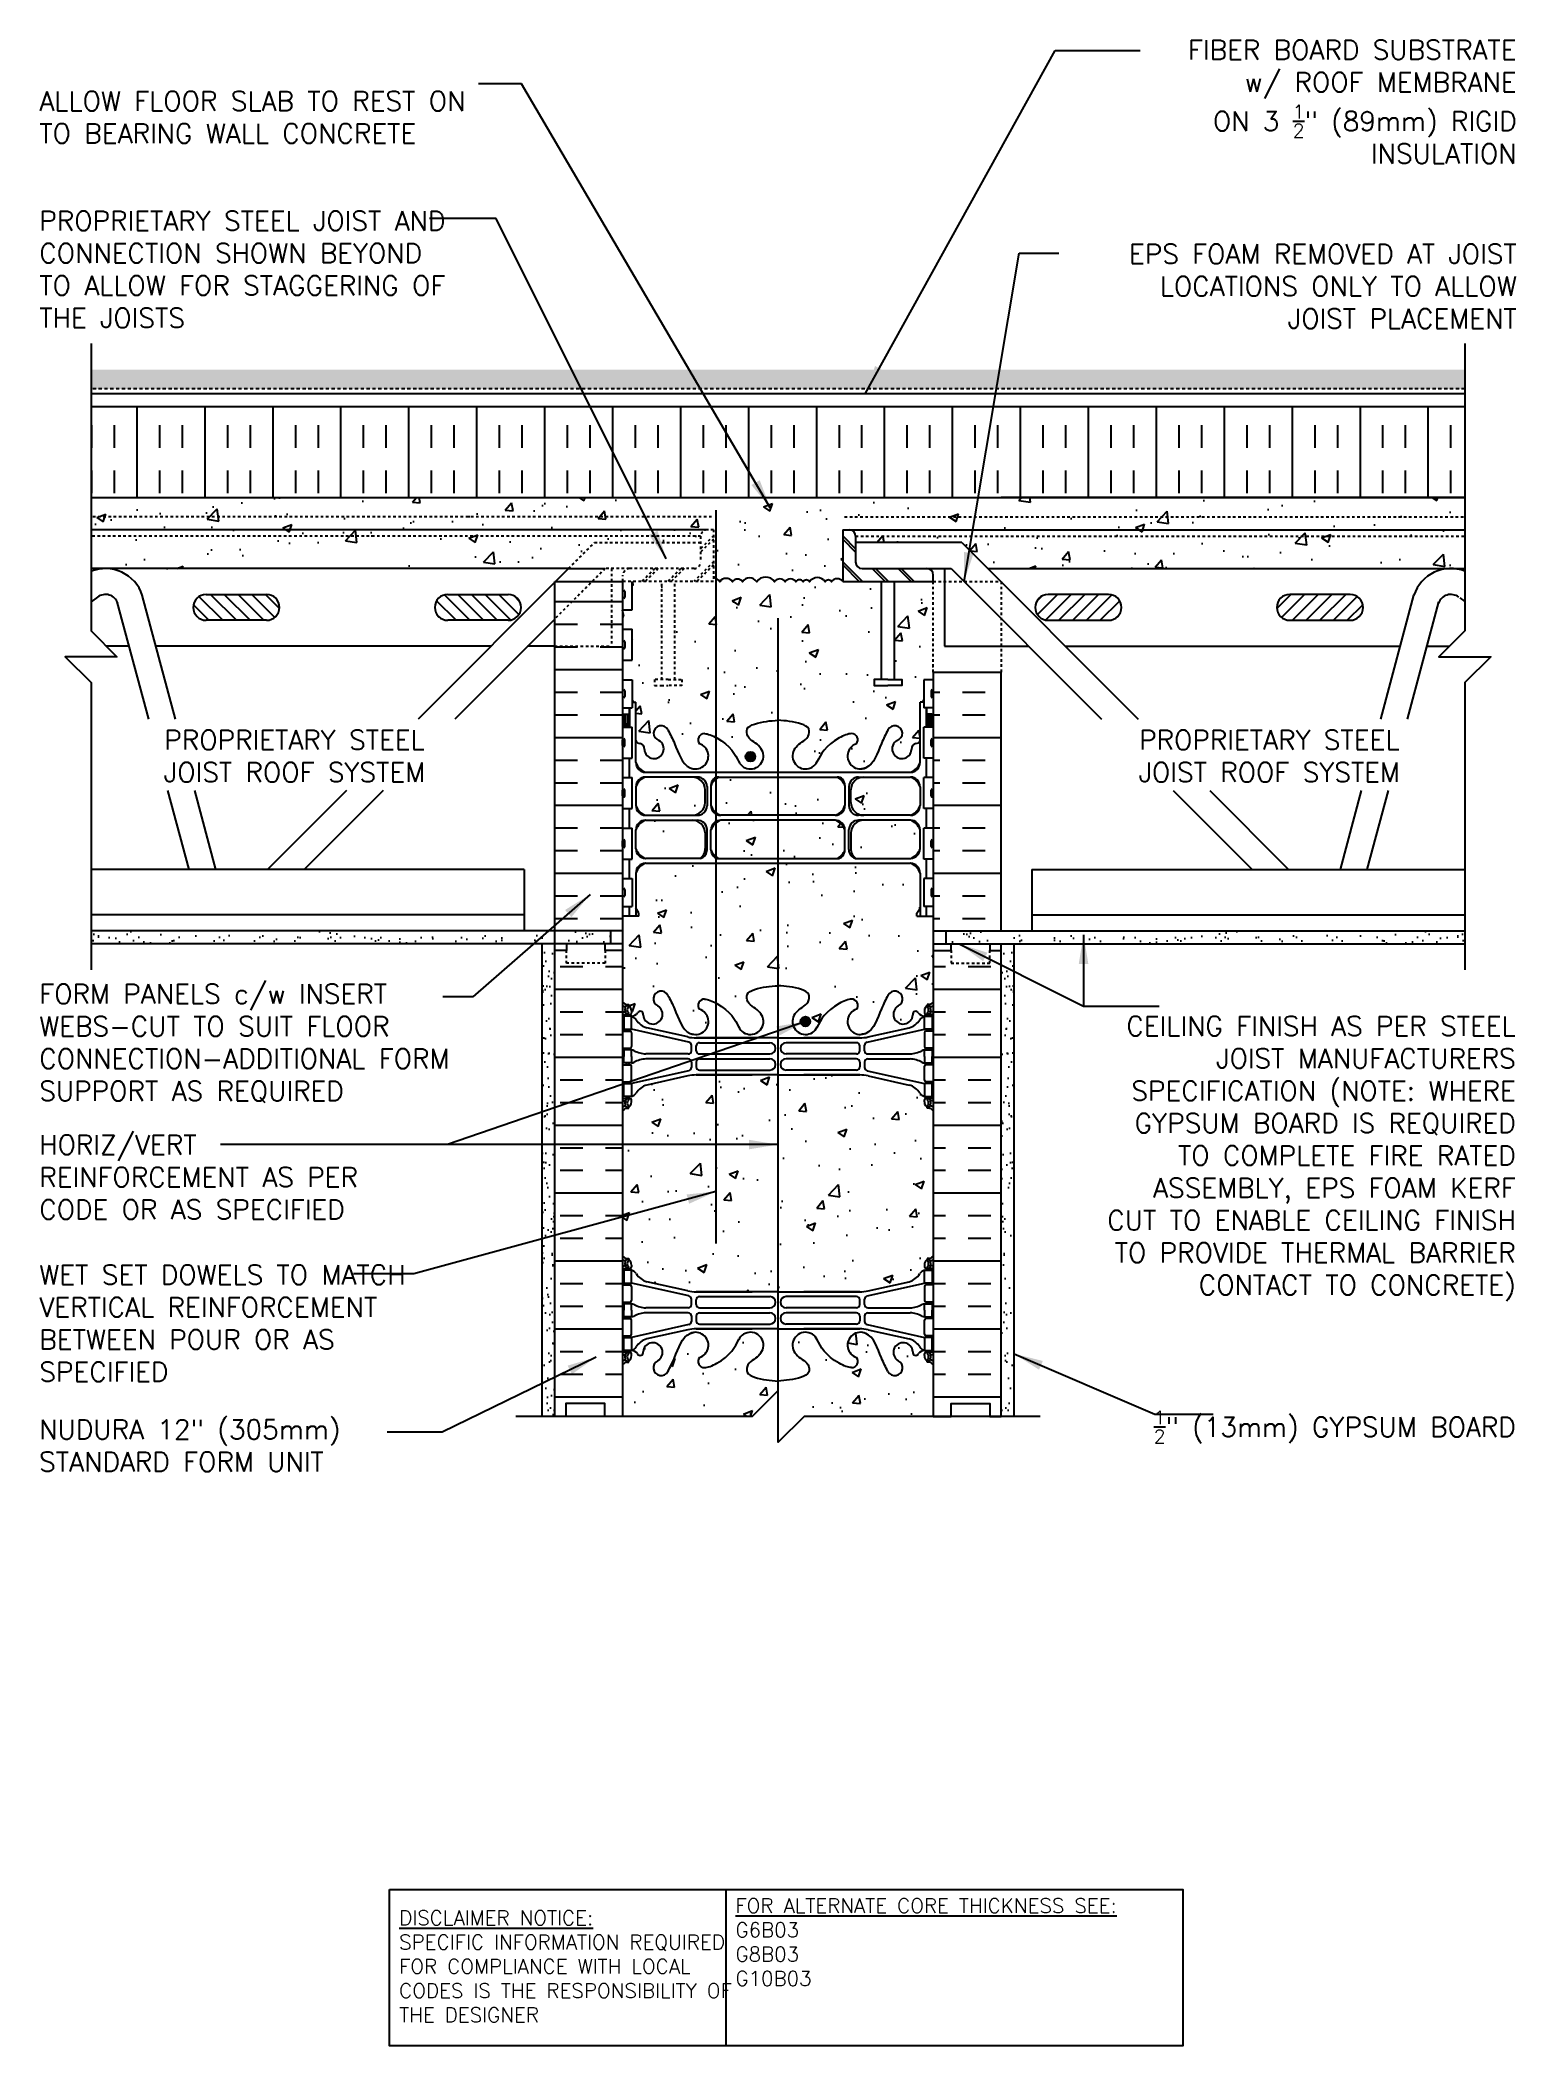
# Model space of a CAD drawing. Header units: inches. Extents: x 167.2 to 224.2, y 161.3 to 238.8.
import ezdxf

# ---------------------------------------------------------------- set-up
doc = ezdxf.new("R2010")
doc.units = ezdxf.units.IN
doc.header["$LTSCALE"] = 0.5
doc.header["$MEASUREMENT"] = 0
doc.linetypes.add('DASHED2', pattern=[0.375, 0.25, -0.125])
doc.linetypes.add('HIDDEN2', pattern=[0.1875, 0.125, -0.0625])
for name, color, linetype in [('HATCH', 12, 'Continuous'), ('Hidden2', 12, 'HIDDEN2'), ('line25', 2, 'Continuous'), ('LINE3', 3, 'Continuous'), ('LINE50', 5, 'Continuous'), ('LINE9', 9, 'Continuous'), ('TEXT', 4, 'Continuous'), ('Web_Edge', 9, 'Continuous')]:
    doc.layers.add(name, color=color, linetype=linetype)
doc.styles.add('DIM', font='romans.shx', dxfattribs={"width": 0.7})
doc.styles.add('ROMANS', font='romans.shx', dxfattribs={"height": 0.75})
doc.styles.get("Standard").update_dxf_attribs({"font": 'romans.shx', "height": 0.75})
doc.dimstyles.new('ext_12', dxfattribs={"dimscale": 12, "dimtxt": 0.075, "dimasz": 0.09375, "dimexe": 0.09375, "dimexo": 0.0625, "dimgap": 0.0625, "dimtad": 1, "dimdec": 1, "dimzin": 2, "dimdsep": 46, "dimlunit": 4, "dimtxsty": 'DIM', "dimcen": 0.09, "dimdle": 0.09375, "dimclrt": 4, "dimadec": 0, "dimazin": 0, "dimtfac": 1, "dimtdec": 1, "dimtmove": 2, "dimatfit": 3, "dimfxl": 1, "dimfrac": 2, "dimtolj": 1, "dimtzin": 0, "dimarcsym": 0})
pattern_1 = [(50, (0, 0), (3.5863, -0.31376), [0.375, -4.125]), (355, (0, 0), (-0.693757, 3.76096), [0.3, -3.3]), (100.4514, (0.299, -0.026), (2.892544, 3.4472), [0.3187, -3.50571]), (46.1842, (0, 1), (5.336207, -0.827596), [0.5625, -6.1875]), (96.6356, (0.4447, 0.931), (4.67331, 4.87059), [0.47805, -5.25857]), (351.1842, (0, 1), (4.67331, 4.87059), [0.45, -4.95]), (21, (0.5, 0.75), (2.984535, -2.013094), [0.375, -4.125]), (326, (0.5, 0.75), (1.216577, 3.62575), [0.3, -3.3]), (71.4514, (0.7487, 0.5822), (4.20111, 1.612656), [0.3187, -3.50571]), (37.5, (0, 0), (0.0607993, 1.6644693), [0, -3.26, 0, -3.35, 0, -3.3125]), (7.5, (0, 0), (1.315348, 1.972059), [0, -1.91, 0, -3.185, 0, -1.2625]), (327.5, (-1.115, 0), (2.669112, -0.1127744), [0, -1.25, 0, -3.9, 0, -5.175]), (317.5, (-1.615, 0), (2.91593, 0.500525), [0, -1.625, 0, -2.59, 0, -3.675])]

msp = doc.modelspace()

# ---------------------------------------------------------------- texts
at = {"layer": 'TEXT', "char_height": 0.75, "style": 'ROMANS'}
for s, insert, width, attachment_point in [('\\A1;FIBER BOARD SUBSTRATE\\Pw/ ROOF MEMBRANE \\PON 3 {\\H0.7x;\\S1/2;}" (89mm) RIGID \\PINSULATION', (224.191, 238.786), 26.1134, 3), ('ALLOW FLOOR SLAB TO REST ON TO BEARING WALL CONCRETE', (167.127, 235.806), 18.08617, 4), ('\\A1;PROPRIETARY STEEL JOIST AND CONNECTION SHOWN BEYOND TO ALLOW FOR STAGGERING OF THE JOISTS', (167.125, 229.931), 17.24537, 4), ('EPS FOAM REMOVED AT JOIST LOCATIONS ONLY TO ALLOW JOIST PLACEMENT', (224.195, 229.277), 18.08617, 6), ('PROPRIETARY STEEL \\PJOIST ROOF SYSTEM', (176.986, 212.128), 19.5775, 2), ('PROPRIETARY STEEL \\PJOIST ROOF SYSTEM', (214.639, 212.128), 19.5775, 2), ('FORM PANELS c/w INSERT WEBS-CUT TO SUIT FLOOR CONNECTION-ADDITIONAL FORM SUPPORT AS REQUIRED', (167.123, 200.029), 18.20738, 4), ('CEILING FINISH AS PER STEEL JOIST MANUFACTURERS SPECIFICATION (NOTE: WHERE GYPSUM BOARD IS REQUIRED TO COMPLETE FIRE RATED ASSEMBLY, EPS FOAM KERF CUT TO ENABLE CEILING FINISH TO PROVIDE THERMAL BARRIER CONTACT TO CONCRETE)', (224.159, 195.573), 17.14493, 6), ('HORIZ/VERT REINFORCEMENT AS PER CODE OR AS SPECIFIED', (167.123, 194.865), 15.30561, 4), ('\\A1;WET SET DOWELS TO MATCH VERTICAL REINFORCEMENT BETWEEN POUR OR AS SPECIFIED', (167.127, 189.217), 15.5489, 4), ('\\A1;NUDURA 12" (305mm) STANDARD FORM UNIT', (167.12, 184.493), 16.57727, 4), ('\\A1;{\\H0.7x;\\S1/2;}" (13mm) GYPSUM BOARD', (224.159, 185.212), 13.94898, 6)]:
    msp.add_mtext(s, dxfattribs=dict(at, insert=insert, width=width, attachment_point=attachment_point))
at = {"layer": 'TEXT', "char_height": 0.5625, "attachment_point": 4}
for s, insert, width in [('{\\LFOR ALTERNATE CORE THICKNESS SEE:\\P}G6B03\\PG8B03\\PG10B03', (194.017, 165.316), 23.33295), ('{\\LDISCLAIMER NOTICE:}\\PSPECIFIC INFORMATION REQUIRED FOR COMPLIANCE WITH LOCAL CODES IS THE RESPONSIBILITY OF THE DESIGNER', (181.025, 164.376), 14.00235)]:
    msp.add_mtext(s, dxfattribs=dict(at, insert=insert, width=width))

# ---------------------------------------------------------------- blocks, each defined once
blk = doc.blocks.new('12-inch Hinge Pin Web')
at = {"layer": 'Web_Edge'}
for p, q in [((349.823, 208.626), (349.901, 208.626)), ((349.823, 208.526), (350.107, 208.526)), ((349.969, 208.905), (350.059, 208.905)), ((349.969, 208.526), (349.969, 208.456)), ((350.059, 208.905), (350.059, 208.863)), ((350.059, 208.526), (350.059, 208.456)), ((350.169, 208.656), (350.169, 208.588)), ((361.477, 208.656), (361.477, 208.588)), ((361.823, 208.526), (361.54, 208.526)), ((361.677, 208.905), (361.587, 208.905)), ((361.587, 208.905), (361.587, 208.863)), ((361.587, 208.526), (361.587, 208.456)), ((361.677, 208.526), (361.677, 208.456)), ((361.823, 208.626), (361.746, 208.626)), ((349.823, 207.886), (350.107, 207.886)), ((349.969, 207.956), (349.969, 207.886)), ((350.059, 207.956), (350.059, 207.886)), ((352.382, 207.459), (350.164, 207.956)), ((350.169, 207.823), (350.169, 207.288)), ((352.339, 207.658), (350.758, 208.011)), ((359.265, 207.459), (361.482, 207.956)), ((359.308, 207.658), (360.889, 208.011)), ((361.477, 207.823), (361.477, 207.288)), ((361.823, 207.886), (361.54, 207.886)), ((361.587, 207.956), (361.587, 207.886)), ((361.677, 207.956), (361.677, 207.886)), ((349.823, 207.226), (350.107, 207.226)), ((349.969, 207.226), (349.969, 207.156)), ((350.059, 207.226), (350.059, 207.156)), ((352.355, 207), (350.717, 207)), ((352.48, 207.125), (352.48, 207.337)), ((352.666, 207.622), (354.823, 207.622)), ((355.823, 207.622), (352.666, 207.622)), ((352.667, 207.126), (352.667, 207.31)), ((352.792, 207.435), (355.511, 207.435)), ((352.792, 207.001), (355.511, 207.001)), ((355.823, 207.622), (358.981, 207.622)), ((358.855, 207.435), (356.135, 207.435)), ((358.855, 207.001), (356.135, 207.001)), ((358.981, 207.622), (356.823, 207.622)), ((358.98, 207.126), (358.98, 207.31)), ((359.167, 207.125), (359.167, 207.337)), ((359.292, 207), (360.93, 207)), ((361.823, 207.226), (361.54, 207.226)), ((361.587, 207.226), (361.587, 207.156)), ((361.677, 207.226), (361.677, 207.156)), ((349.823, 206.586), (350.107, 206.586)), ((349.969, 206.586), (349.969, 206.656)), ((350.059, 206.586), (350.059, 206.656)), ((352.382, 206.353), (350.164, 205.856)), ((350.169, 205.988), (350.169, 206.523)), ((352.355, 206.812), (350.717, 206.812)), ((352.339, 206.154), (350.758, 205.801)), ((352.48, 206.687), (352.48, 206.475)), ((352.666, 206.19), (354.823, 206.19)), ((355.823, 206.19), (352.666, 206.19)), ((352.667, 206.686), (352.667, 206.502)), ((352.792, 206.811), (355.511, 206.811)), ((352.792, 206.377), (355.511, 206.377)), ((355.823, 206.19), (358.981, 206.19)), ((358.855, 206.811), (356.135, 206.811)), ((358.855, 206.377), (356.135, 206.377)), ((358.981, 206.19), (356.823, 206.19)), ((358.98, 206.686), (358.98, 206.502)), ((359.167, 206.687), (359.167, 206.475)), ((359.265, 206.353), (361.482, 205.856)), ((359.292, 206.812), (360.93, 206.812)), ((359.308, 206.154), (360.889, 205.801)), ((361.477, 205.988), (361.477, 206.523)), ((361.823, 206.586), (361.54, 206.586)), ((361.587, 206.586), (361.587, 206.656)), ((361.677, 206.586), (361.677, 206.656)), ((349.823, 205.926), (350.107, 205.926)), ((349.969, 205.856), (349.969, 205.926)), ((349.969, 205.286), (349.969, 205.356)), ((350.059, 205.856), (350.059, 205.926)), ((350.059, 205.286), (350.059, 205.356)), ((361.823, 205.926), (361.54, 205.926)), ((361.587, 205.856), (361.587, 205.926)), ((361.587, 205.286), (361.587, 205.356)), ((361.677, 205.856), (361.677, 205.926)), ((361.677, 205.286), (361.677, 205.356)), ((349.823, 205.286), (350.107, 205.286)), ((349.823, 205.186), (349.901, 205.186)), ((349.969, 204.907), (350.059, 204.907)), ((350.059, 204.907), (350.059, 204.949)), ((350.169, 205.156), (350.169, 205.223)), ((361.477, 205.156), (361.477, 205.223)), ((361.823, 205.286), (361.54, 205.286)), ((361.587, 204.907), (361.587, 204.949)), ((361.677, 204.907), (361.587, 204.907)), ((361.823, 205.186), (361.746, 205.186)), ((349.823, 198.818), (349.901, 198.818)), ((349.823, 198.718), (350.107, 198.718)), ((349.969, 199.097), (350.059, 199.097)), ((349.969, 198.718), (349.969, 198.648)), ((350.059, 199.097), (350.059, 199.055)), ((350.059, 198.718), (350.059, 198.648)), ((350.169, 198.848), (350.169, 198.781)), ((361.477, 198.848), (361.477, 198.781)), ((361.823, 198.718), (361.54, 198.718)), ((361.677, 199.097), (361.587, 199.097)), ((361.587, 199.097), (361.587, 199.055)), ((361.587, 198.718), (361.587, 198.648)), ((361.677, 198.718), (361.677, 198.648)), ((361.823, 198.818), (361.746, 198.818)), ((349.823, 198.078), (350.107, 198.078)), ((349.969, 198.148), (349.969, 198.078)), ((350.059, 198.148), (350.059, 198.078)), ((352.382, 197.652), (350.164, 198.148)), ((350.169, 198.016), (350.169, 197.481)), ((352.339, 197.85), (350.758, 198.203)), ((352.666, 197.814), (354.823, 197.814)), ((355.823, 197.814), (352.666, 197.814)), ((352.792, 197.627), (355.511, 197.627)), ((355.823, 197.814), (358.981, 197.814)), ((358.855, 197.627), (356.135, 197.627)), ((358.981, 197.814), (356.823, 197.814)), ((359.265, 197.652), (361.482, 198.148)), ((359.308, 197.85), (360.889, 198.203)), ((361.477, 198.016), (361.477, 197.481)), ((361.823, 198.078), (361.54, 198.078)), ((361.587, 198.148), (361.587, 198.078)), ((361.677, 198.148), (361.677, 198.078)), ((349.823, 197.418), (350.107, 197.418)), ((349.969, 197.418), (349.969, 197.348)), ((349.969, 196.778), (349.969, 196.848)), ((350.059, 197.418), (350.059, 197.348)), ((350.059, 196.778), (350.059, 196.848)), ((352.355, 197.192), (350.717, 197.192)), ((352.355, 197.004), (350.717, 197.004)), ((352.48, 197.317), (352.48, 197.53)), ((352.48, 196.879), (352.48, 196.667)), ((352.667, 197.318), (352.667, 197.502)), ((352.667, 196.878), (352.667, 196.694)), ((352.792, 197.193), (355.511, 197.193)), ((352.792, 197.003), (355.511, 197.003)), ((358.855, 197.193), (356.135, 197.193)), ((358.855, 197.003), (356.135, 197.003)), ((358.98, 197.318), (358.98, 197.502)), ((358.98, 196.878), (358.98, 196.694)), ((359.167, 197.317), (359.167, 197.53)), ((359.167, 196.879), (359.167, 196.667)), ((359.292, 197.192), (360.93, 197.192)), ((359.292, 197.004), (360.93, 197.004)), ((361.823, 197.418), (361.54, 197.418)), ((361.587, 197.418), (361.587, 197.348)), ((361.587, 196.778), (361.587, 196.848)), ((361.677, 197.418), (361.677, 197.348)), ((361.677, 196.778), (361.677, 196.848)), ((349.823, 196.778), (350.107, 196.778)), ((349.823, 196.118), (350.107, 196.118)), ((349.969, 196.048), (349.969, 196.118)), ((350.059, 196.048), (350.059, 196.118)), ((352.382, 196.545), (350.164, 196.048)), ((350.169, 196.181), (350.169, 196.716)), ((352.339, 196.347), (350.758, 195.994)), ((352.666, 196.383), (354.823, 196.383)), ((355.823, 196.383), (352.666, 196.383)), ((352.792, 196.569), (355.511, 196.569)), ((355.823, 196.383), (358.981, 196.383)), ((358.855, 196.569), (356.135, 196.569)), ((358.981, 196.383), (356.823, 196.383)), ((359.265, 196.545), (361.482, 196.048)), ((359.308, 196.347), (360.889, 195.994)), ((361.477, 196.181), (361.477, 196.716)), ((361.823, 196.778), (361.54, 196.778)), ((361.823, 196.118), (361.54, 196.118)), ((361.587, 196.048), (361.587, 196.118)), ((361.677, 196.048), (361.677, 196.118)), ((349.823, 195.478), (350.107, 195.478)), ((349.823, 195.378), (349.901, 195.378)), ((349.969, 195.478), (349.969, 195.548)), ((350.059, 195.478), (350.059, 195.548)), ((350.169, 195.348), (350.169, 195.416)), ((361.477, 195.348), (361.477, 195.416)), ((361.823, 195.478), (361.54, 195.478)), ((361.587, 195.478), (361.587, 195.548)), ((361.677, 195.478), (361.677, 195.548)), ((361.823, 195.378), (361.746, 195.378)), ((349.969, 195.099), (350.059, 195.099)), ((350.059, 195.099), (350.059, 195.141)), ((361.587, 195.099), (361.587, 195.141)), ((361.677, 195.099), (361.587, 195.099))]:
    blk.add_line(p, q, dxfattribs=at)
for points in [[(349.864, 207.956), (350.164, 207.956), (350.164, 208.456), (349.864, 208.456)], [(361.782, 207.956), (361.482, 207.956), (361.482, 208.456), (361.782, 208.456)], [(349.864, 205.856), (350.164, 205.856), (350.164, 205.356), (349.864, 205.356)], [(361.782, 205.856), (361.482, 205.856), (361.482, 205.356), (361.782, 205.356)], [(349.864, 198.148), (350.164, 198.148), (350.164, 198.648), (349.864, 198.648)], [(361.782, 198.148), (361.482, 198.148), (361.482, 198.648), (361.782, 198.648)], [(349.864, 196.048), (350.164, 196.048), (350.164, 195.548), (349.864, 195.548)], [(361.782, 196.048), (361.482, 196.048), (361.482, 195.548), (361.782, 195.548)]]:
    blk.add_lwpolyline(points, close=True, dxfattribs=at)
for points in [[(350.164, 206.906), (350.164, 207.156), (349.864, 207.156), (349.864, 206.906)], [(350.164, 206.906), (350.164, 206.656), (349.864, 206.656), (349.864, 206.906)], [(361.482, 206.906), (361.482, 207.156), (361.782, 207.156), (361.782, 206.906)], [(361.482, 206.906), (361.482, 206.656), (361.782, 206.656), (361.782, 206.906)], [(350.164, 197.098), (350.164, 197.348), (349.864, 197.348), (349.864, 197.098)], [(350.164, 197.098), (350.164, 196.848), (349.864, 196.848), (349.864, 197.098)], [(361.482, 197.098), (361.482, 197.348), (361.782, 197.348), (361.782, 197.098)], [(361.482, 197.098), (361.482, 196.848), (361.782, 196.848), (361.782, 197.098)]]:
    blk.add_lwpolyline(points, dxfattribs=at)
for centre, radius, start, end in [((351.309, 209.126), 0.3, 27.59697, 243.94252), ((360.337, 209.126), 0.3, 296.05748, 152.40303), ((350.169, 209.363), 0.5, 226.21089, 250.52878), ((350.169, 209.363), 0.6, 234.78322, 245.07477), ((349.902, 208.646), 0.0196, 269.40316, 15.4901), ((350.163, 208.71), 0.25, 140.11451, 222.46087), ((349.907, 208.8), 0.021, 343.464, 63.99573), ((350.005, 208.841), 0.045, 321.448, 139.1879), ((350.012, 208.572), 0.045, 222.46087, 42.46087), ((349.919, 208.656), 0.25, 0, 70.52878), ((350.163, 208.71), 0.16, 140.00008, 222.46087), ((350.107, 208.588), 0.0625, 270, 0), ((350.127, 208.805), 0.352, 276.12908, 321.53314), ((350.042, 208.113), 0.364, 34.97751, 70.33874), ((350.504, 208.537), 0.113, 347.81557, 154.05694), ((350.989, 208.532), 0.375, 182.92371, 59.86753), ((352.636, 208.254), 0.5, 246.21387, 71.79367), ((352.982, 208.879), 0.242, 90, 218.23271), ((354.761, 208.254), 0.5, 204.81899, 44.18751), ((356.886, 208.254), 0.5, 135.81249, 335.18101), ((359.011, 208.254), 0.5, 108.20633, 293.78613), ((358.665, 208.879), 0.242, 321.76729, 90), ((360.657, 208.532), 0.375, 120.13247, 357.07629), ((361.143, 208.537), 0.113, 25.94306, 192.18443), ((361.52, 208.805), 0.352, 218.46686, 263.87092), ((361.605, 208.113), 0.364, 109.66126, 145.02249), ((361.727, 208.656), 0.25, 109.47122, 180), ((361.54, 208.588), 0.0625, 180, 270), ((361.635, 208.572), 0.045, 137.53913, 317.53913), ((361.641, 208.841), 0.045, 40.8121, 218.552), ((361.484, 208.71), 0.16, 317.53913, 39.99992), ((361.477, 209.363), 0.5, 289.47122, 313.78911), ((361.484, 208.71), 0.25, 317.53913, 39.88549), ((361.74, 208.8), 0.021, 116.00427, 196.536), ((361.745, 208.646), 0.0196, 164.5099, 270.59684), ((361.477, 209.363), 0.6, 294.92523, 305.21678), ((350.107, 207.823), 0.0625, 0, 90), ((350.965, 208.725), 0.743, 212.79192, 253.81071), ((352.666, 209.122), 1.5, 257.41348, 270), ((358.981, 209.122), 1.5, 270, 282.58652), ((360.682, 208.725), 0.743, 286.18929, 327.20808), ((361.54, 207.823), 0.0625, 90, 180), ((350.107, 207.288), 0.0625, 270, 0), ((350.16, 206.937), 0.219, 60.49375, 88.91995), ((350.806, 208.167), 1.17, 242.63655, 265.65045), ((352.355, 207.125), 0.125, 270, 0), ((352.355, 207.337), 0.125, 0, 77.37673), ((352.792, 207.31), 0.125, 90, 180), ((352.792, 207.126), 0.125, 180, 270), ((355.511, 207.218), 0.217, 270, 90), ((356.135, 207.218), 0.217, 90, 270), ((358.855, 207.31), 0.125, 0, 90), ((358.855, 207.126), 0.125, 270, 360), ((359.292, 207.337), 0.125, 102.62327, 180), ((359.292, 207.125), 0.125, 180, 270), ((360.841, 208.167), 1.17, 274.34955, 297.36345), ((361.487, 206.937), 0.219, 91.08005, 119.50625), ((361.54, 207.288), 0.0625, 180, 270), ((350.107, 206.523), 0.0625, 0, 90), ((350.16, 206.875), 0.219, 271.08005, 299.50625), ((350.806, 205.645), 1.17, 94.34955, 117.36345), ((352.666, 204.69), 1.5, 90, 102.58652), ((352.355, 206.687), 0.125, 0, 90), ((352.355, 206.475), 0.125, 282.62327, 0), ((352.792, 206.686), 0.125, 90, 180), ((352.792, 206.502), 0.125, 180, 270), ((355.511, 206.594), 0.217, 270, 90), ((356.135, 206.594), 0.217, 90, 270), ((358.855, 206.686), 0.125, 0, 90), ((358.855, 206.502), 0.125, 270, 0), ((358.981, 204.69), 1.5, 77.41348, 90), ((359.292, 206.687), 0.125, 90, 180), ((359.292, 206.475), 0.125, 180, 257.37673), ((360.841, 205.645), 1.17, 62.63655, 85.65045), ((361.487, 206.875), 0.219, 240.49375, 268.91995), ((361.54, 206.523), 0.0625, 90, 180), ((350.107, 205.988), 0.0625, 270, 0), ((350.042, 205.699), 0.364, 289.66126, 325.02249), ((350.965, 205.087), 0.743, 106.18929, 147.20808), ((360.682, 205.087), 0.743, 32.79192, 73.81071), ((361.605, 205.699), 0.364, 214.97751, 250.33874), ((361.54, 205.988), 0.0625, 180, 270), ((350.169, 204.449), 0.6, 114.92523, 125.21678), ((350.169, 204.449), 0.5, 109.47122, 133.78911), ((349.902, 205.166), 0.0196, 344.5099, 90.59684), ((350.163, 205.101), 0.25, 137.53913, 219.88549), ((349.907, 205.012), 0.021, 296.00427, 16.536), ((350.005, 204.97), 0.045, 220.8121, 38.552), ((350.012, 205.24), 0.045, 317.53913, 137.53913), ((350.163, 205.101), 0.16, 137.53913, 219.99992), ((349.919, 205.156), 0.25, 289.47122, 360), ((350.107, 205.223), 0.0625, 360, 90), ((361.54, 205.223), 0.0625, 90, 180), ((361.727, 205.156), 0.25, 180, 250.52878), ((361.635, 205.24), 0.045, 42.46087, 222.46087), ((361.641, 204.97), 0.045, 141.448, 319.1879), ((361.484, 205.101), 0.16, 320.00008, 42.46087), ((361.477, 204.449), 0.5, 46.21089, 70.52878), ((361.484, 205.101), 0.25, 320.11451, 42.46087), ((361.74, 205.012), 0.021, 163.464, 243.99573), ((361.745, 205.166), 0.0196, 89.40316, 195.4901), ((361.477, 204.449), 0.6, 54.78322, 65.07477), ((350.169, 199.555), 0.5, 226.21089, 250.52878), ((361.477, 199.555), 0.5, 289.47122, 313.78911), ((350.169, 199.555), 0.6, 234.78322, 245.07477), ((349.902, 198.838), 0.0196, 269.40316, 15.4901), ((350.163, 198.903), 0.25, 140.11451, 222.46087), ((349.907, 198.992), 0.021, 343.464, 63.99573), ((350.005, 199.034), 0.045, 321.448, 139.1879), ((350.012, 198.764), 0.045, 222.46087, 42.46087), ((349.919, 198.848), 0.25, 0, 70.52878), ((350.163, 198.903), 0.16, 140.00008, 222.46087), ((350.107, 198.781), 0.0625, 270, 0), ((350.042, 198.306), 0.364, 34.97751, 70.33874), ((350.965, 198.917), 0.743, 212.79192, 253.81071), ((360.682, 198.917), 0.743, 286.18929, 327.20808), ((361.605, 198.306), 0.364, 109.66126, 145.02249), ((361.727, 198.848), 0.25, 109.47122, 180), ((361.54, 198.781), 0.0625, 180, 270), ((361.635, 198.764), 0.045, 137.53913, 317.53913), ((361.641, 199.034), 0.045, 40.8121, 218.552), ((361.484, 198.903), 0.16, 317.53913, 39.99992), ((361.484, 198.903), 0.25, 317.53913, 39.88549), ((361.74, 198.992), 0.021, 116.00427, 196.536), ((361.745, 198.838), 0.0196, 164.5099, 270.59684), ((361.477, 199.555), 0.6, 294.92523, 305.21678), ((350.107, 198.016), 0.0625, 0, 90), ((352.666, 199.314), 1.5, 257.41348, 270), ((352.355, 197.53), 0.125, 0, 77.37673), ((352.792, 197.502), 0.125, 90, 180), ((355.511, 197.41), 0.217, 270, 90), ((356.135, 197.41), 0.217, 90, 270), ((358.855, 197.502), 0.125, 0, 90), ((358.981, 199.314), 1.5, 270, 282.58652), ((359.292, 197.53), 0.125, 102.62327, 180), ((361.54, 198.016), 0.0625, 90, 180), ((350.107, 197.481), 0.0625, 270, 0), ((350.16, 197.13), 0.219, 60.49375, 88.91995), ((350.16, 197.067), 0.219, 271.08005, 299.50625), ((350.806, 198.359), 1.17, 242.63655, 265.65045), ((350.806, 195.837), 1.17, 94.34955, 117.36345), ((352.355, 197.317), 0.125, 270, 0), ((352.355, 196.879), 0.125, 0, 90), ((352.792, 197.318), 0.125, 180, 270), ((352.792, 196.878), 0.125, 90, 180), ((355.511, 196.786), 0.217, 270, 90), ((356.135, 196.786), 0.217, 90, 270), ((358.855, 197.318), 0.125, 270, 360), ((358.855, 196.878), 0.125, 0, 90), ((359.292, 197.317), 0.125, 180, 270), ((359.292, 196.879), 0.125, 90, 180), ((360.841, 198.359), 1.17, 274.34955, 297.36345), ((360.841, 195.837), 1.17, 62.63655, 85.65045), ((361.487, 197.13), 0.219, 91.08005, 119.50625), ((361.487, 197.067), 0.219, 240.49375, 268.91995), ((361.54, 197.481), 0.0625, 180, 270), ((350.107, 196.716), 0.0625, 0, 90), ((350.107, 196.181), 0.0625, 270, 0), ((352.666, 194.883), 1.5, 90, 102.58652), ((352.355, 196.667), 0.125, 282.62327, 0), ((352.636, 195.75), 0.5, 288.20633, 113.78613), ((352.792, 196.694), 0.125, 180, 270), ((354.761, 195.75), 0.5, 315.81249, 155.18101), ((356.886, 195.75), 0.5, 24.81899, 224.18751), ((359.011, 195.75), 0.5, 66.21387, 251.79367), ((358.855, 196.694), 0.125, 270, 0), ((358.981, 194.883), 1.5, 77.41348, 90), ((359.292, 196.667), 0.125, 180, 257.37673), ((361.54, 196.716), 0.0625, 90, 180), ((361.54, 196.181), 0.0625, 180, 270), ((349.902, 195.359), 0.0196, 344.5099, 90.59684), ((350.163, 195.294), 0.25, 137.53913, 219.88549), ((350.012, 195.432), 0.045, 317.53913, 137.53913), ((350.163, 195.294), 0.16, 137.53913, 219.99992), ((349.919, 195.348), 0.25, 289.47122, 360), ((350.107, 195.416), 0.0625, 360, 90), ((350.042, 195.891), 0.364, 289.66126, 325.02249), ((350.127, 195.199), 0.352, 38.46686, 83.87092), ((350.965, 195.28), 0.743, 106.18929, 147.20808), ((350.504, 195.467), 0.113, 205.94306, 12.18443), ((350.989, 195.472), 0.375, 300.13247, 177.07629), ((352.982, 195.125), 0.242, 141.76729, 270), ((358.665, 195.125), 0.242, 270, 38.23271), ((360.657, 195.472), 0.375, 2.92371, 239.86753), ((360.682, 195.28), 0.743, 32.79192, 73.81071), ((361.143, 195.467), 0.113, 167.81557, 334.05694), ((361.52, 195.199), 0.352, 96.12908, 141.53314), ((361.605, 195.891), 0.364, 214.97751, 250.33874), ((361.54, 195.416), 0.0625, 90, 180), ((361.727, 195.348), 0.25, 180, 250.52878), ((361.635, 195.432), 0.045, 42.46087, 222.46087), ((361.484, 195.294), 0.16, 320.00008, 42.46087), ((361.484, 195.294), 0.25, 320.11451, 42.46087), ((361.745, 195.359), 0.0196, 89.40316, 195.4901), ((350.169, 194.641), 0.6, 114.92523, 125.21678), ((350.169, 194.641), 0.5, 109.47122, 133.78911), ((349.907, 195.204), 0.021, 296.00427, 16.536), ((350.005, 195.163), 0.045, 220.8121, 38.552), ((351.309, 194.878), 0.3, 116.05748, 332.40303), ((360.337, 194.878), 0.3, 207.59697, 63.94252), ((361.641, 195.163), 0.045, 141.448, 319.1879), ((361.477, 194.641), 0.5, 46.21089, 70.52878), ((361.74, 195.204), 0.021, 163.464, 243.99573), ((361.477, 194.641), 0.6, 54.78322, 65.07477)]:
    blk.add_arc(centre, radius, start, end, dxfattribs=at)
for points, knots in [([(351.575, 209.265), (351.661, 209.098), (351.914, 208.608), (352.128, 207.859), (352.538, 207.764), (352.595, 207.756)], [0, 0, 0, 0, 0.579211, 1.703896, 1.875321, 1.875321, 1.875321, 1.875321]), ([(355.119, 208.603), (355.012, 208.766), (354.652, 208.856), (354.575, 209.352), (355.123, 209.588), (355.527, 209.616), (355.823, 209.637)], [0.229407, 0.229407, 0.229407, 0.229407, 0.844432, 1.128849, 1.464331, 2.389004, 2.389004, 2.389004, 2.389004]), ([(356.527, 208.603), (356.635, 208.766), (356.995, 208.856), (357.072, 209.352), (356.524, 209.588), (356.12, 209.616), (355.823, 209.637)], [0.229407, 0.229407, 0.229407, 0.229407, 0.844432, 1.128849, 1.464331, 2.389004, 2.389004, 2.389004, 2.389004]), ([(360.072, 209.265), (359.986, 209.098), (359.733, 208.608), (359.519, 207.859), (359.109, 207.764), (359.052, 207.756)], [0, 0, 0, 0, 0.579211, 1.703896, 1.875321, 1.875321, 1.875321, 1.875321]), ([(352.982, 209.121), (353.103, 209.123), (353.937, 208.766), (354.176, 208.309), (354.317, 208.026)], [0.038125, 0.038125, 0.038125, 0.038125, 0.320663, 1.258119, 1.258119, 1.258119, 1.258119]), ([(358.665, 209.121), (358.544, 209.123), (357.71, 208.766), (357.471, 208.309), (357.33, 208.026)], [0.038125, 0.038125, 0.038125, 0.038125, 0.320663, 1.258119, 1.258119, 1.258119, 1.258119]), ([(351.575, 194.739), (351.661, 194.906), (351.914, 195.396), (352.128, 196.145), (352.538, 196.24), (352.595, 196.248)], [0, 0, 0, 0, 0.579211, 1.703896, 1.875321, 1.875321, 1.875321, 1.875321]), ([(360.072, 194.739), (359.986, 194.906), (359.733, 195.396), (359.519, 196.145), (359.109, 196.24), (359.052, 196.248)], [0, 0, 0, 0, 0.579211, 1.703896, 1.875321, 1.875321, 1.875321, 1.875321]), ([(352.982, 194.883), (353.103, 194.881), (353.937, 195.239), (354.176, 195.695), (354.317, 195.979)], [0.038125, 0.038125, 0.038125, 0.038125, 0.320663, 1.258119, 1.258119, 1.258119, 1.258119]), ([(355.119, 195.401), (355.012, 195.238), (354.652, 195.148), (354.575, 194.652), (355.123, 194.416), (355.527, 194.388), (355.823, 194.367)], [0.229407, 0.229407, 0.229407, 0.229407, 0.844432, 1.128849, 1.464331, 2.389004, 2.389004, 2.389004, 2.389004]), ([(356.527, 195.401), (356.635, 195.238), (356.995, 195.148), (357.072, 194.652), (356.524, 194.416), (356.12, 194.388), (355.823, 194.367)], [0.229407, 0.229407, 0.229407, 0.229407, 0.844432, 1.128849, 1.464331, 2.389004, 2.389004, 2.389004, 2.389004]), ([(358.665, 194.883), (358.544, 194.881), (357.71, 195.239), (357.471, 195.695), (357.33, 195.979)], [0.038125, 0.038125, 0.038125, 0.038125, 0.320663, 1.258119, 1.258119, 1.258119, 1.258119])]:
    blk.add_open_spline(points, degree=3, knots=knots, dxfattribs=at)
for points in [[(352.667, 207.131), (352.667, 207.305)], [(358.98, 207.131), (358.98, 207.305)], [(352.667, 206.681), (352.667, 206.507)], [(358.98, 206.681), (358.98, 206.507)], [(352.667, 197.323), (352.667, 197.497)], [(352.667, 196.873), (352.667, 196.699)], [(358.98, 197.323), (358.98, 197.497)], [(358.98, 196.873), (358.98, 196.699)]]:
    blk.add_open_spline(points, degree=1, dxfattribs=at)

# ---------------------------------------------------------------- hatches: boundary and pattern name
at = {"layer": 'HATCH'}
h = msp.add_hatch(dxfattribs=at)
h.set_pattern_fill('GRAVEL', color=256, style=0)
h.set_pattern_definition([(228.0128, (0.72, 1), (-7.999998232, -9.000001342), [0.134536, -13.319088]), (184.9697, (0.63, 0.9), (12.0000010515, 0.999991307), [0.230868, -22.855925]), (132.5104, (0.4, 0.88), (9.999990718, -11.000008674), [0.162788, -16.116032]), (267.2737, (0.01, 0.63), (0.999996018, 20.000000295), [0.210238, -20.813558]), (292.8337, (0, 0.42), (-5.0000099054, 11.999996412), [0.206155, -20.409373]), (357.2737, (0.08, 0.23), (-20.000000295, 0.999996018), [0.210238, -20.813558]), (37.6942, (0.29, 0.22), (-13.0000073456, -9.999990405), [0.278029, -27.524849]), (72.2553, (0.51, 0.39), (7.0000107627, 21.9999962312), [0.262488, -25.986321]), (121.4296, (0.59, 0.64), (-8.000008234, 12.9999950365), [0.21095, -20.884073]), (175.2364, (0.48, 0.82), (11.000000946, -0.999991533), [0.240832, -11.800763]), (222.3974, (0.24, 0.84), (-12.000007351, -10.999992082), [0.311448, -30.833375]), (138.8141, (1, 0.62), (-7.000002947, 5.999997313), [0.106301, -10.523844]), (171.4692, (0.92, 0.69), (12.999998285, -2.00000791), [0.202237, -20.021511]), (225, (0.72, 0.72), (-1e-16, -1.0000003), [0.141421, -1.272792]), (203.1986, (0.65, 0.84), (4.99999973, 2.000001325), [0.076158, -7.539615]), (291.8014, (0.58, 0.81), (-0.99999991, 3.00000027), [0.107703, -5.277462]), (30.9638, (0.62, 0.71), (2.99999802, 2.00000248), [0.174929, -5.656023]), (161.5651, (0.77, 0.8), (2.00000043, -0.9999984), [0.126491, -3.035787]), (16.3895, (0, 0.81), (10.000002198, 2.99999271), [0.1772, -17.542845]), (70.3462, (0.17, 0.86), (-3.999995247, -11.000002136), [0.148661, -14.717408]), (293.1986, (0.77, 1), (-2.000001325, 4.99999973), [0.152315, -7.463458]), (343.6105, (0.83, 0.86), (-10.000002198, 2.99999271), [0.1772, -17.542845]), (339.444, (0, 0.19), (-5.000001845, 1.999995996), [0.17088, -8.373124]), (294.7751, (0.16, 0.13), (-4.99999219, 11.000003422), [0.143178, -14.174643]), (66.8014, (0.78, 0), (2.000001325, 4.99999973), [0.152315, -7.463458]), (17.354, (0.84, 0.14), (-13.000002019, -3.999994502), [0.167631, -16.595424]), (69.444, (0.29, 0), (-1.999995996, -5.000001845), [0.08544, -8.458564]), (101.3099, (0.72, 0), (-0.99999763, 4.00000075), [0.05099, -5.048029]), (165.9638, (0.71, 0.05), (3.00000055, -0.99999806), [0.206155, -3.91695]), (186.009, (0.51, 0.1), (9.999999751, 0.9999993175), [0.19105, -18.913923]), (303.6901, (0.62, 0.62), (-1.00000133, 1.99999956), [0.144222, -3.461329]), (353.1572, (0.7, 0.5), (16.9999993655, -2.000007998), [0.251794, -24.927563]), (60.9454, (0.95, 0.47), (-4.000000027, -7.000000385), [0.102956, -10.192674]), (90, (1, 0.56), (-1, 1), [0.06, -0.94]), (120.2564, (0.49, 0.13), (3.999994887, -7.000002456), [0.138924, -13.75352]), (48.0128, (0.42, 0.25), (7.999998232, 9.000001342), [0.269072, -13.184552]), (0, (0.6, 0.45), (1, 1), [0.26, -0.74]), (325.3048, (0.86, 0.45), (-9.999994259, 7.00000861), [0.158114, -15.653274]), (254.0546, (0.99, 0.36), (-0.99999989, -4.000000127), [0.145602, -7.134508]), (207.646, (0.95, 0.22), (-18.999995807, -10.000007713), [0.237065, -23.469474]), (175.4261, (0.74, 0.11), (-13.0000005583, 0.999994801), [0.250799, -24.829074])])
h.paths.add_polyline_path([(222.191, 226.06), (169.127, 226.06), (169.127, 225.31), (222.191, 225.31)])
h = msp.add_hatch(dxfattribs=at)
h.set_pattern_fill('INSUL', color=256, scale=7, angle=90, style=0)
h.set_pattern_definition([(90, (226.028, 223.031), (-2.625, 2e-16), []), (90, (225.153, 223.031), (-2.625, 2e-16), [0.875, -0.875]), (90, (224.278, 223.031), (-2.625, 2e-16), [0.875, -0.875])])
h.paths.add_polyline_path([(222.191, 221.123), (222.191, 224.623), (169.127, 224.623), (169.127, 221.123)])
h = msp.add_hatch(dxfattribs=at)
h.set_pattern_fill('AR-CONC', color=256, scale=0.5)
h.set_pattern_definition(pattern_1)
h.paths.add_polyline_path([(198.159, 219.873), (198.409, 219.873), (222.191, 219.873), (222.191, 221.123), (169.127, 221.123), (169.127, 219.873), (192.921, 219.873), (193.171, 219.873), (193.171, 218.035, -0.170492), (193.407, 217.866, -0.520567), (193.902, 217.866, -0.520567), (194.288, 217.866, -0.520567), (194.838, 217.866, -0.520567), (195.528, 217.866, -0.520567), (195.941, 217.866, -0.520567), (196.345, 217.866, -0.520567), (196.631, 217.866, -0.520567), (196.882, 217.866, -0.520567), (197.481, 217.866, -0.520567), (197.729, 217.866, -0.509525), (198.159, 217.873)])
h.paths.add_polyline_path([(222.191, 219.623), (198.659, 219.623), (198.659, 219.373), (202.761, 219.373), (203.761, 218.373), (222.191, 218.373)], flags=17)
h.paths.add_polyline_path([(222.191, 219.873), (198.409, 219.873, -0.414214), (198.659, 219.623), (222.191, 219.623)], flags=17)
h.paths.add_polyline_path([(192.671, 219.623), (169.127, 219.623), (169.127, 218.373), (187.57, 218.373), (188.57, 219.373), (192.671, 219.373)], flags=17)
h.paths.add_polyline_path([(192.921, 219.873), (169.127, 219.873), (169.127, 219.623), (192.671, 219.623, -0.414214)], flags=17)
h = msp.add_hatch(dxfattribs=at)
h.set_pattern_fill('INSUL', color=256, scale=7, style=0)
h.set_pattern_definition([(0, (202.7909, 209.2244), (0, 2.625), []), (0, (202.7909, 210.0994), (0, 2.625), [0.875, -0.875]), (0, (202.7909, 210.9744), (0, 2.625), [0.875, -0.875])])
h.paths.add_polyline_path([(204.284, 214.373), (201.659, 214.373), (201.659, 204.373), (204.284, 204.373)])
h.paths.add_polyline_path([(187.034, 204.373), (189.659, 204.373), (189.659, 217.873), (187.034, 217.873)])
h.paths.add_polyline_path([(189.659, 203.873), (188.971, 203.873), (188.971, 203.623), (189.659, 203.623)])
h.paths.add_polyline_path([(187.471, 203.873), (187.034, 203.873), (187.034, 203.623), (187.471, 203.623)])
h = msp.add_hatch(dxfattribs=at)
h.set_pattern_fill('AR-CONC', color=256, scale=0.5)
h.set_pattern_definition(pattern_1)
edge = h.paths.add_edge_path()
edge.add_line((199.659, 217.873), (198.159, 217.873))
edge.add_arc((197.947, 217.713), 0.266, 37.00017, 145)
edge.add_arc((197.605, 217.779), 0.151, 35, 145)
edge.add_arc((197.181, 217.656), 0.366, 35, 145)
edge.add_arc((196.756, 217.778), 0.153, 35, 145)
edge.add_arc((196.488, 217.766), 0.174, 35, 145)
edge.add_arc((196.143, 217.724), 0.247, 35, 145)
edge.add_arc((195.735, 217.721), 0.252, 35, 145)
edge.add_arc((195.183, 217.624), 0.421, 35, 145)
edge.add_arc((194.563, 217.673), 0.336, 35, 145)
edge.add_arc((194.095, 217.73), 0.235, 35, 145)
edge.add_arc((193.655, 217.692), 0.302, 35, 145)
edge.add_arc((193.048, 217.614), 0.438, 35, 73.70167)
edge.add_line((193.171, 218.035), (193.171, 217.873))
edge.add_line((193.171, 217.873), (191.671, 217.873))
edge.add_line((191.671, 217.873), (191.671, 214.081))
edge.add_line((191.671, 214.081), (191.95, 214.081))
edge.add_line((191.95, 214.081), (191.95, 213.854))
edge.add_line((191.95, 213.854), (191.421, 213.854))
edge.add_line((191.421, 213.854), (191.152, 213.854))
edge.add_line((191.152, 213.854), (190.893, 213.854))
edge.add_line((190.893, 213.854), (190.893, 214.081))
edge.add_line((190.893, 214.081), (191.171, 214.081))
edge.add_line((191.171, 214.081), (191.171, 217.873))
edge.add_line((191.171, 217.873), (190.024, 217.873))
edge.add_line((190.024, 217.873), (190.024, 216.778))
edge.add_line((190.024, 216.778), (189.659, 216.778))
edge.add_line((189.659, 216.778), (189.659, 216.028))
edge.add_line((189.659, 216.028), (190.024, 216.028))
edge.add_line((190.024, 216.028), (190.024, 214.828))
edge.add_line((190.024, 214.828), (189.659, 214.828))
edge.add_line((189.659, 214.828), (189.659, 214.078))
edge.add_line((189.659, 214.078), (190.024, 214.078))
edge.add_line((190.024, 214.078), (190.024, 213.294))
edge.add_arc((190.019, 213.244), 0.05, 0, 84.31125, ccw=False)
edge.add_line((190.069, 213.244), (190.069, 213.214))
edge.add_line((190.069, 213.214), (190.169, 213.214))
edge.add_line((190.169, 213.214), (190.169, 211.725))
edge.add_arc((190.343, 211.801), 0.19, 203.63161, 265.69645)
edge.add_arc((190.3, 211.414), 0.2, -7.10714, 81.61996, ccw=False)
edge.add_arc((190.873, 211.408), 0.375, 182.92371, 419.86753)
edge.add_arc((191.147, 212.013), 0.293, 25.79839, 253.07312, ccw=False)
edge.add_spline(control_points=[(191.411, 212.14), (191.497, 211.974), (191.75, 211.484), (191.944, 210.803), (192.27, 210.672)], knot_values=[0, 0, 0, 0, 0.579211, 1.703896, 1.703896, 1.703896, 1.703896], degree=3, periodic=0)
edge.add_spline(control_points=[(192.27, 210.672), (192.319, 210.652), (192.374, 210.64), (192.43, 210.632)], knot_values=[1.703896, 1.703896, 1.703896, 1.703896, 1.875321, 1.875321, 1.875321, 1.875321], degree=3, periodic=0)
edge.add_arc((192.471, 211.13), 0.5, 265.29258, 431.79367)
edge.add_arc((192.818, 211.755), 0.242, 90, 218.23271, ccw=False)
edge.add_spline(control_points=[(192.818, 211.997), (192.939, 211.999), (193.758, 211.647), (194.003, 211.2), (194.143, 210.92)], knot_values=[0.038125, 0.038125, 0.038125, 0.038125, 0.320663, 1.237398, 1.237398, 1.237398, 1.237398], degree=3, periodic=0)
edge.add_arc((194.596, 211.13), 0.5, 204.81899, 404.18751)
edge.add_spline(control_points=[(194.955, 211.478), (194.847, 211.641), (194.487, 211.732), (194.411, 212.228), (194.959, 212.463), (195.363, 212.492), (195.659, 212.513)], knot_values=[0.229407, 0.229407, 0.229407, 0.229407, 0.844432, 1.128849, 1.464331, 2.389004, 2.389004, 2.389004, 2.389004], degree=3, periodic=0)
edge.add_spline(control_points=[(195.659, 212.513), (195.955, 212.492), (196.359, 212.463), (196.907, 212.228), (196.831, 211.732), (196.471, 211.641), (196.363, 211.478)], knot_values=[0.229407, 0.229407, 0.229407, 0.229407, 1.15408, 1.489562, 1.773979, 2.389004, 2.389004, 2.389004, 2.389004], degree=3, periodic=0)
edge.add_arc((196.721, 211.13), 0.5, 135.81249, 335.18101)
edge.add_spline(control_points=[(197.175, 210.92), (197.315, 211.2), (197.56, 211.647), (198.379, 211.999), (198.5, 211.997)], knot_values=[0.038125, 0.038125, 0.038125, 0.038125, 0.95486, 1.237398, 1.237398, 1.237398, 1.237398], degree=3, periodic=0)
edge.add_arc((198.5, 211.755), 0.242, -38.23271, 90, ccw=False)
edge.add_arc((198.846, 211.13), 0.5, 108.20633, 274.70742)
edge.add_spline(control_points=[(198.888, 210.632), (198.944, 210.64), (198.999, 210.652), (199.048, 210.672)], knot_values=[1.703896, 1.703896, 1.703896, 1.703896, 1.875321, 1.875321, 1.875321, 1.875321], degree=3, periodic=0)
edge.add_spline(control_points=[(199.048, 210.672), (199.374, 210.803), (199.568, 211.484), (199.821, 211.974), (199.907, 212.14)], knot_values=[0, 0, 0, 0, 1.124685, 1.703896, 1.703896, 1.703896, 1.703896], degree=3, periodic=0)
edge.add_arc((200.171, 212.013), 0.293, -73.07312, 154.20161, ccw=False)
edge.add_arc((200.445, 211.408), 0.375, 120.13247, 357.07629)
edge.add_arc((201.018, 211.414), 0.2, 98.3788, 187.10714, ccw=False)
edge.add_arc((200.975, 211.801), 0.19, 274.30609, 336.37031)
edge.add_line((201.149, 211.725), (201.149, 213.214))
edge.add_line((201.149, 213.214), (201.249, 213.214))
edge.add_line((201.249, 213.214), (201.249, 213.244))
edge.add_arc((201.299, 213.244), 0.05, 95.68879, 180, ccw=False)
edge.add_line((201.294, 213.294), (201.294, 214.078))
edge.add_line((201.294, 214.078), (201.659, 214.078))
edge.add_line((201.659, 214.078), (201.659, 214.373))
edge.add_line((201.659, 214.373), (201.659, 217.873))
edge.add_line((201.659, 217.873), (200.159, 217.873))
edge.add_line((200.159, 217.873), (200.159, 214.081))
edge.add_line((200.159, 214.081), (200.438, 214.081))
edge.add_line((200.438, 214.081), (200.438, 213.854))
edge.add_line((200.438, 213.854), (200.178, 213.854))
edge.add_line((200.178, 213.854), (199.909, 213.854))
edge.add_line((199.909, 213.854), (199.38, 213.854))
edge.add_line((199.38, 213.854), (199.38, 214.081))
edge.add_line((199.38, 214.081), (199.659, 214.081))
edge.add_line((199.659, 214.081), (199.659, 217.873))
h = msp.add_hatch(dxfattribs=at)
h.set_pattern_fill('ANSI31', color=256, scale=3, style=0)
h.set_pattern_definition([(135, (175.0245, 216.6197), (0.265165, 0.265165), [])])
h.paths.add_polyline_path([(173.571, 216.373, -1), (173.571, 217.373), (175.903, 217.373, -1), (175.903, 216.373)])
h.paths.add_polyline_path([(182.902, 217.373), (185.234, 217.373, -1), (185.234, 216.373), (182.902, 216.373, -1)])
h = msp.add_hatch(dxfattribs=at)
h.set_pattern_fill('ANSI31', color=256, scale=3, style=0)
h.set_pattern_definition([(45, (216.3058, 216.6197), (-0.265165, 0.265165), [])])
h.paths.add_polyline_path([(217.759, 216.373, 1), (217.759, 217.373), (215.427, 217.373, 1), (215.427, 216.373)])
h.paths.add_polyline_path([(208.428, 217.373), (206.096, 217.373, 1), (206.096, 216.373), (208.428, 216.373, 1)])
h = msp.add_hatch(dxfattribs=at)
h.set_pattern_fill('AR-CONC', color=256, scale=0.5)
h.set_pattern_definition(pattern_1)
h.paths.add_polyline_path([(201.149, 209.942, 0.225652), (200.774, 210.317), (198.974, 210.317, 0.406005), (198.474, 209.831), (198.474, 209.334, 0.410093), (198.974, 208.841), (200.774, 208.841, 0.225652), (201.149, 209.216)])
h.paths.add_polyline_path([(201.149, 208.276, 0.225652), (200.774, 208.651), (198.974, 208.651, 0.410093), (198.474, 208.158), (198.474, 207.56, 0.24677), (198.668, 207.175), (200.774, 207.175, 0.225652), (201.149, 207.55)])
h.paths.add_polyline_path([(198.246, 208.276, 0.225652), (197.871, 208.651), (193.446, 208.651, 0.225652), (193.071, 208.276), (193.071, 207.507, 0.185301), (193.37, 207.175), (197.948, 207.175, 0.185301), (198.246, 207.507)])
h.paths.add_polyline_path([(198.246, 209.216), (198.246, 209.984, 0.185301), (197.948, 210.317), (193.37, 210.317, 0.185301), (193.071, 209.984), (193.071, 209.216, 0.225652), (193.446, 208.841), (197.871, 208.841, 0.225652)])
h.paths.add_polyline_path([(192.844, 209.831, 0.406005), (192.344, 210.317), (190.544, 210.317, 0.225652), (190.169, 209.942), (190.169, 209.216, 0.225652), (190.544, 208.841), (192.344, 208.841, 0.410093), (192.844, 209.334)])
h.paths.add_polyline_path([(192.344, 208.651), (190.544, 208.651, 0.225652), (190.169, 208.276), (190.169, 207.55, 0.225652), (190.544, 207.175), (192.65, 207.175, 0.24677), (192.844, 207.56), (192.844, 208.158, 0.410093)])
h = msp.add_hatch(dxfattribs=at)
h.set_pattern_fill('AR-CONC', color=256, scale=0.5)
h.set_pattern_definition([(50, (-53.7323, 0), (3.5863, -0.31376), [0.375, -4.125]), (355, (-53.7323, 0), (-0.693757, 3.76096), [0.3, -3.3]), (100.4514, (-53.4335, -0.026), (2.892544, 3.4472), [0.3187, -3.50571]), (46.1842, (-53.7323, 1), (5.336207, -0.827596), [0.5625, -6.1875]), (96.6356, (-53.2876, 0.931), (4.67331, 4.87059), [0.47805, -5.25857]), (351.1842, (-53.7323, 1), (4.67331, 4.87059), [0.45, -4.95]), (21, (-53.2323, 0.75), (2.984535, -2.013094), [0.375, -4.125]), (326, (-53.2323, 0.75), (1.216577, 3.62575), [0.3, -3.3]), (71.4514, (-52.9836, 0.5822), (4.201112, 1.612656), [0.3187, -3.50571]), (37.5, (-53.7323, 0), (0.0607993, 1.6644693), [0, -3.26, 0, -3.35, 0, -3.3125]), (7.5, (-53.7323, 0), (1.315348, 1.972059), [0, -1.91, 0, -3.185, 0, -1.2625]), (327.5, (-54.8473, 0), (2.669112, -0.1127744), [0, -1.25, 0, -3.9, 0, -5.175]), (317.5, (-55.3473, 0), (2.915931, 0.500525), [0, -1.625, 0, -2.59, 0, -3.675])])
edge = h.paths.add_edge_path()
edge.add_line((201.659, 203.623), (201.659, 204.943))
edge.add_line((201.659, 204.943), (201.149, 204.943))
edge.add_line((201.149, 204.943), (201.149, 206.612))
edge.add_arc((200.774, 206.612), 0.375, 0.00214, 90)
edge.add_line((200.774, 206.987), (190.544, 206.987))
edge.add_arc((190.544, 206.612), 0.375, 90, 180.26405)
edge.add_line((190.169, 206.61), (190.169, 204.943))
edge.add_line((190.169, 204.943), (189.659, 204.943))
edge.add_line((189.659, 204.943), (189.659, 203.623))
edge.add_line((189.659, 203.623), (189.659, 201.623))
edge.add_arc((190.005, 201.984), 0.5, 226.21089, 246.42182)
edge.add_line((189.805, 201.526), (189.895, 201.526))
edge.add_line((189.895, 201.526), (189.895, 201.484))
edge.add_arc((189.755, 201.277), 0.25, 0, 55.9442, ccw=False)
edge.add_line((190.005, 201.277), (190.005, 201.209))
edge.add_arc((189.942, 201.209), 0.0625, -90, 0, ccw=False)
edge.add_line((189.942, 201.147), (189.895, 201.147))
edge.add_line((189.895, 201.147), (189.895, 201.077))
edge.add_line((189.895, 201.077), (190, 201.077))
edge.add_arc((189.962, 201.426), 0.352, 276.12908, 321.53314)
edge.add_arc((190.34, 201.158), 0.113, -12.18443, 154.05694, ccw=False)
edge.add_arc((190.825, 201.153), 0.375, 182.92371, 419.86753)
edge.add_arc((191.145, 201.747), 0.3, 27.59697, 243.94252, ccw=False)
edge.add_spline(control_points=[(191.411, 201.886), (191.497, 201.719), (191.75, 201.229), (191.944, 200.548), (192.27, 200.418)], knot_values=[0, 0, 0, 0, 0.579211, 1.703896, 1.703896, 1.703896, 1.703896], degree=3, periodic=0)
edge.add_spline(control_points=[(192.27, 200.418), (192.319, 200.398), (192.374, 200.385), (192.43, 200.377)], knot_values=[1.703896, 1.703896, 1.703896, 1.703896, 1.875321, 1.875321, 1.875321, 1.875321], degree=3, periodic=0)
edge.add_arc((192.471, 200.875), 0.5, 265.29258, 431.79367)
edge.add_arc((192.818, 201.5), 0.242, 90, 218.23271, ccw=False)
edge.add_spline(control_points=[(192.818, 201.742), (192.939, 201.744), (193.758, 201.393), (194.003, 200.945), (194.143, 200.665)], knot_values=[0.038125, 0.038125, 0.038125, 0.038125, 0.320663, 1.237398, 1.237398, 1.237398, 1.237398], degree=3, periodic=0)
edge.add_spline(control_points=[(194.152, 200.647), (194.149, 200.653), (194.146, 200.659), (194.143, 200.665)], knot_values=[1.237398, 1.237398, 1.237398, 1.237398, 1.258119, 1.258119, 1.258119, 1.258119], degree=3, periodic=0)
edge.add_arc((194.596, 200.875), 0.5, 208.0183, 404.18751)
edge.add_spline(control_points=[(194.955, 201.224), (194.847, 201.387), (194.487, 201.477), (194.411, 201.973), (194.959, 202.209), (195.363, 202.237), (195.659, 202.258)], knot_values=[0.229407, 0.229407, 0.229407, 0.229407, 0.844432, 1.128849, 1.464331, 2.389004, 2.389004, 2.389004, 2.389004], degree=3, periodic=0)
edge.add_spline(control_points=[(195.659, 202.258), (195.955, 202.237), (196.359, 202.209), (196.907, 201.973), (196.831, 201.477), (196.471, 201.387), (196.363, 201.224)], knot_values=[0.229407, 0.229407, 0.229407, 0.229407, 1.15408, 1.489562, 1.773979, 2.389004, 2.389004, 2.389004, 2.389004], degree=3, periodic=0)
edge.add_arc((196.721, 200.875), 0.5, 135.81249, 331.9817)
edge.add_spline(control_points=[(197.166, 200.647), (197.169, 200.653), (197.172, 200.659), (197.175, 200.665)], knot_values=[1.237398, 1.237398, 1.237398, 1.237398, 1.258119, 1.258119, 1.258119, 1.258119], degree=3, periodic=0)
edge.add_spline(control_points=[(197.175, 200.665), (197.315, 200.945), (197.56, 201.393), (198.379, 201.744), (198.5, 201.742)], knot_values=[0.038125, 0.038125, 0.038125, 0.038125, 0.95486, 1.237398, 1.237398, 1.237398, 1.237398], degree=3, periodic=0)
edge.add_arc((198.5, 201.5), 0.242, -38.23271, 90, ccw=False)
edge.add_arc((198.846, 200.875), 0.5, 108.20633, 274.70742)
edge.add_spline(control_points=[(198.888, 200.377), (198.944, 200.385), (198.999, 200.398), (199.048, 200.418)], knot_values=[1.703896, 1.703896, 1.703896, 1.703896, 1.875321, 1.875321, 1.875321, 1.875321], degree=3, periodic=0)
edge.add_spline(control_points=[(199.048, 200.418), (199.374, 200.548), (199.568, 201.229), (199.821, 201.719), (199.907, 201.886)], knot_values=[0, 0, 0, 0, 1.124685, 1.703896, 1.703896, 1.703896, 1.703896], degree=3, periodic=0)
edge.add_arc((200.173, 201.747), 0.3, -63.94252, 153.05649, ccw=False)
edge.add_arc((200.493, 201.153), 0.375, 120.13247, 357.07629)
edge.add_arc((200.978, 201.158), 0.113, 25.94306, 192.18443, ccw=False)
edge.add_arc((201.356, 201.426), 0.352, 218.46686, 263.87092)
edge.add_line((201.318, 201.077), (201.423, 201.077))
edge.add_line((201.423, 201.077), (201.423, 201.147))
edge.add_line((201.423, 201.147), (201.375, 201.147))
edge.add_arc((201.375, 201.209), 0.0625, 180, 270, ccw=False)
edge.add_line((201.313, 201.209), (201.313, 201.277))
edge.add_arc((201.563, 201.277), 0.25, 124.0558, 180, ccw=False)
edge.add_line((201.423, 201.484), (201.423, 201.526))
edge.add_line((201.423, 201.526), (201.513, 201.526))
edge.add_arc((201.313, 201.984), 0.5, 293.57818, 313.78911)
edge.add_line((201.659, 201.623), (201.659, 203.623))
h = msp.add_hatch(dxfattribs=at)
h.set_pattern_fill('AR-SAND', color=256, scale=0.5, style=0)
h.set_pattern_definition([(142.5, (179.7009, 204.11936), (0.031497, 0.963412), [0, -0.76, 0, -0.85, 0, -0.8125]), (172.5, (179.7009, 204.1194), (-0.88489, 1.41107), [0, -0.41, 0, -0.685, 0, -0.2625]), (212.5, (180.3159, 204.1194), (-1.55707, 0.00283), [0, -0.25, 0, -0.9, 0, -1.175]), (222.5, (180.3159, 204.1194), (-1.50306, 0.43884), [0, -0.125, 0, -0.59, 0, -0.675])])
h.paths.add_polyline_path([(187.046, 201.088), (186.546, 200.139), (186.546, 203.873), (187.046, 203.873)])
h.paths.add_polyline_path([(187.046, 185.623), (186.546, 185.623), (186.546, 200.139), (187.046, 201.088)])
h.paths.add_polyline_path([(169.127, 204.373), (169.127, 203.873), (189.193, 203.873), (189.193, 204.373)])
h = msp.add_hatch(dxfattribs=at)
h.set_pattern_fill('AR-SAND', color=256, scale=0.5, style=0)
h.set_pattern_definition([(142.5, (306.15575, 23.4), (0.0314967, 0.963412), [0, -0.76, 0, -0.85, 0, -0.8125]), (172.5, (306.1558, 23.4), (-0.884888, 1.411073), [0, -0.41, 0, -0.685, 0, -0.2625]), (212.5, (306.77075, 23.4), (-1.557071, 0.0028295), [0, -0.25, 0, -0.9, 0, -1.175]), (222.5, (306.7708, 23.4), (-1.503063, 0.438838), [0, -0.125, 0, -0.59, 0, -0.675])])
h.paths.add_polyline_path([(187.046, 201.088), (186.546, 200.139), (186.546, 203.873), (187.046, 203.873)])
h.paths.add_polyline_path([(187.046, 185.623), (186.546, 185.623), (186.546, 200.139), (187.046, 201.088)])
h = msp.add_hatch(dxfattribs=at)
h.set_pattern_fill('AR-SAND', color=256, scale=0.5, style=0)
h.set_pattern_definition([(37.5, (211.62945, 204.11936), (-0.031497, 0.96341), [0, -0.76, 0, -0.85, 0, -0.8125]), (7.5, (211.6295, 204.1194), (0.88489, 1.41107), [0, -0.41, 0, -0.685, 0, -0.2625]), (327.5, (211.01445, 204.1194), (1.55707, 0.00283), [0, -0.25, 0, -0.9, 0, -1.175]), (317.5, (211.0145, 204.1194), (1.50306, 0.43884), [0, -0.125, 0, -0.59, 0, -0.675])])
h.paths.add_polyline_path([(204.284, 201.088), (204.784, 200.139), (204.784, 203.873), (204.284, 203.873)])
h.paths.add_polyline_path([(204.284, 194.564), (204.784, 194.564), (204.784, 200.139), (204.284, 201.088)])
h.paths.add_polyline_path([(222.191, 203.873), (222.191, 204.373), (202.137, 204.373), (202.137, 203.873)])
h = msp.add_hatch(dxfattribs=at)
h.set_pattern_fill('AR-SAND', color=256, scale=0.5, style=0)
h.set_pattern_definition([(37.5, (85.1746, 23.4), (-0.0314967, 0.963412), [0, -0.76, 0, -0.85, 0, -0.8125]), (7.5, (85.1746, 23.4), (0.884888, 1.411073), [0, -0.41, 0, -0.685, 0, -0.2625]), (327.5, (84.5596, 23.4), (1.557071, 0.0028295), [0, -0.25, 0, -0.9, 0, -1.175]), (317.5, (84.5596, 23.4), (1.503063, 0.438838), [0, -0.125, 0, -0.59, 0, -0.675])])
h.paths.add_polyline_path([(204.284, 201.088), (204.784, 200.139), (204.784, 203.873), (204.284, 203.873)])
h.paths.add_polyline_path([(204.284, 185.623), (204.784, 185.623), (204.784, 200.139), (204.284, 201.088)])
h = msp.add_hatch(dxfattribs=at)
h.set_pattern_fill('INSUL', color=256, scale=7, style=0)
h.paths.add_polyline_path([(189.659, 203.623), (188.984, 203.623), (188.984, 203.123), (187.484, 203.123), (187.484, 203.623), (187.034, 203.623), (187.034, 185.623), (187.471, 185.623), (187.471, 186.123), (188.971, 186.123), (188.971, 185.623), (189.659, 185.623)])
h.paths.add_polyline_path([(204.284, 203.623), (203.846, 203.623), (203.846, 203.123), (202.346, 203.123), (202.346, 203.623), (201.659, 203.623), (201.659, 185.623), (202.346, 185.623), (202.346, 186.123), (203.846, 186.123), (203.846, 185.623), (204.284, 185.623)])
h = msp.add_hatch(dxfattribs=at)
h.set_pattern_fill('AR-CONC', color=256, scale=0.5)
h.set_pattern_definition(pattern_1)
h.paths.add_polyline_path([(201.659, 197.431, 0.088416), (201.513, 197.528), (201.423, 197.528), (201.423, 197.57, -0.249069), (201.313, 197.777), (201.313, 197.844, -0.414214), (201.375, 197.907), (201.423, 197.907), (201.423, 197.977), (201.318, 197.977, -0.155529), (201.142, 198.111, 0.180914), (200.725, 198.422), (199.144, 198.775, 0.054974), (198.817, 198.811), (196.659, 198.811), (195.659, 198.811), (192.501, 198.811, 0.054974), (192.174, 198.775), (190.593, 198.422, 0.180914), (190.176, 198.111, -0.155529), (190, 197.977), (189.895, 197.977), (189.895, 197.907), (189.942, 197.907, -0.414214), (190.005, 197.844), (190.005, 197.777, -0.249069), (189.895, 197.57), (189.895, 197.528), (189.805, 197.528, 0.088416), (189.659, 197.431), (189.659, 191.815, 0.088416), (189.805, 191.718), (189.895, 191.718), (189.895, 191.676, -0.249069), (190.005, 191.469), (190.005, 191.402, -0.414214), (189.942, 191.339), (189.895, 191.339), (189.895, 191.269), (190, 191.269, -0.155529), (190.176, 191.135, 0.180914), (190.593, 190.824), (192.174, 190.471, 0.054974), (192.501, 190.435), (194.659, 190.435), (195.659, 190.435), (198.817, 190.435, 0.054974), (199.144, 190.471), (200.725, 190.824, 0.180914), (201.142, 191.135, -0.155529), (201.318, 191.269), (201.423, 191.269), (201.423, 191.339), (201.375, 191.339, -0.414214), (201.313, 191.402), (201.313, 191.469, -0.249069), (201.423, 191.676), (201.423, 191.718), (201.513, 191.718, 0.088416), (201.659, 191.815)])
h = msp.add_hatch(dxfattribs=at)
h.set_pattern_fill('AR-CONC', color=256, scale=0.5)
h.set_pattern_definition(pattern_1)
edge = h.paths.add_edge_path()
edge.add_arc((201.313, 187.262), 0.5, 46.21089, 66.42182)
edge.add_line((201.513, 187.72), (201.423, 187.72))
edge.add_line((201.423, 187.72), (201.423, 187.762))
edge.add_arc((201.563, 187.969), 0.25, 180, 235.9442, ccw=False)
edge.add_line((201.313, 187.969), (201.313, 188.037))
edge.add_arc((201.375, 188.037), 0.0625, 90, 180, ccw=False)
edge.add_line((201.375, 188.099), (201.423, 188.099))
edge.add_line((201.423, 188.099), (201.423, 188.169))
edge.add_line((201.423, 188.169), (201.318, 188.169))
edge.add_arc((201.356, 187.82), 0.352, 96.12908, 141.53314)
edge.add_arc((200.978, 188.088), 0.113, 167.81557, 334.05694, ccw=False)
edge.add_arc((200.493, 188.093), 0.375, 2.92371, 239.86753)
edge.add_arc((200.173, 187.499), 0.3, -152.40303, 63.94252, ccw=False)
edge.add_spline(control_points=[(199.907, 187.36), (199.821, 187.527), (199.568, 188.017), (199.374, 188.698), (199.048, 188.828)], knot_values=[0, 0, 0, 0, 0.579211, 1.703896, 1.703896, 1.703896, 1.703896], degree=3, periodic=0)
edge.add_spline(control_points=[(199.048, 188.828), (198.999, 188.848), (198.944, 188.861), (198.888, 188.869)], knot_values=[1.703896, 1.703896, 1.703896, 1.703896, 1.875321, 1.875321, 1.875321, 1.875321], degree=3, periodic=0)
edge.add_arc((198.846, 188.371), 0.5, 85.29258, 251.79367)
edge.add_arc((198.5, 187.746), 0.242, -90, 38.23271, ccw=False)
edge.add_spline(control_points=[(198.5, 187.504), (198.379, 187.502), (197.56, 187.853), (197.315, 188.301), (197.175, 188.581)], knot_values=[0.038125, 0.038125, 0.038125, 0.038125, 0.320663, 1.237398, 1.237398, 1.237398, 1.237398], degree=3, periodic=0)
edge.add_spline(control_points=[(197.166, 188.6), (197.169, 188.593), (197.172, 188.587), (197.175, 188.581)], knot_values=[1.237398, 1.237398, 1.237398, 1.237398, 1.258119, 1.258119, 1.258119, 1.258119], degree=3, periodic=0)
edge.add_arc((196.721, 188.371), 0.5, 28.0183, 224.18751)
edge.add_spline(control_points=[(196.363, 188.022), (196.471, 187.859), (196.831, 187.769), (196.907, 187.273), (196.359, 187.037), (195.955, 187.009), (195.659, 186.988)], knot_values=[0.229407, 0.229407, 0.229407, 0.229407, 0.844432, 1.128849, 1.464331, 2.389004, 2.389004, 2.389004, 2.389004], degree=3, periodic=0)
edge.add_spline(control_points=[(195.659, 186.988), (195.363, 187.009), (194.959, 187.037), (194.411, 187.273), (194.487, 187.769), (194.847, 187.859), (194.955, 188.022)], knot_values=[0.229407, 0.229407, 0.229407, 0.229407, 1.15408, 1.489562, 1.773979, 2.389004, 2.389004, 2.389004, 2.389004], degree=3, periodic=0)
edge.add_arc((194.596, 188.371), 0.5, 315.81249, 511.9817)
edge.add_spline(control_points=[(194.152, 188.6), (194.149, 188.593), (194.146, 188.587), (194.143, 188.581)], knot_values=[1.237398, 1.237398, 1.237398, 1.237398, 1.258119, 1.258119, 1.258119, 1.258119], degree=3, periodic=0)
edge.add_spline(control_points=[(194.143, 188.581), (194.003, 188.301), (193.758, 187.853), (192.939, 187.502), (192.818, 187.504)], knot_values=[0.038125, 0.038125, 0.038125, 0.038125, 0.95486, 1.237398, 1.237398, 1.237398, 1.237398], degree=3, periodic=0)
edge.add_arc((192.818, 187.746), 0.242, 141.76729, 270, ccw=False)
edge.add_arc((192.471, 188.371), 0.5, 288.20633, 454.70742)
edge.add_spline(control_points=[(192.43, 188.869), (192.374, 188.861), (192.319, 188.848), (192.27, 188.828)], knot_values=[1.703896, 1.703896, 1.703896, 1.703896, 1.875321, 1.875321, 1.875321, 1.875321], degree=3, periodic=0)
edge.add_spline(control_points=[(192.27, 188.828), (191.944, 188.698), (191.75, 188.017), (191.497, 187.527), (191.411, 187.36)], knot_values=[0, 0, 0, 0, 1.124685, 1.703896, 1.703896, 1.703896, 1.703896], degree=3, periodic=0)
edge.add_arc((191.145, 187.499), 0.3, 116.05748, 333.05649, ccw=False)
edge.add_arc((190.825, 188.093), 0.375, 300.13247, 537.07629)
edge.add_arc((190.34, 188.088), 0.113, -154.05694, 12.18443, ccw=False)
edge.add_arc((189.962, 187.82), 0.352, 38.46686, 83.87092)
edge.add_line((190, 188.169), (189.895, 188.169))
edge.add_line((189.895, 188.169), (189.895, 188.099))
edge.add_line((189.895, 188.099), (189.942, 188.099))
edge.add_arc((189.942, 188.037), 0.0625, 0, 90, ccw=False)
edge.add_line((190.005, 188.037), (190.005, 187.969))
edge.add_arc((189.755, 187.969), 0.25, 304.0558, 360, ccw=False)
edge.add_line((189.895, 187.762), (189.895, 187.72))
edge.add_line((189.895, 187.72), (189.805, 187.72))
edge.add_arc((190.005, 187.262), 0.5, 113.57818, 133.78911)
edge.add_line((189.659, 187.623), (189.659, 185.623))
edge.add_line((189.659, 185.623), (194.665, 185.623))
edge.add_line((194.665, 185.623), (195.665, 186.623))
edge.add_line((195.665, 186.623), (195.665, 185.623))
edge.add_line((195.665, 185.623), (195.665, 184.623))
edge.add_line((195.665, 184.623), (196.665, 185.623))
edge.add_line((196.665, 185.623), (201.659, 185.623))
edge.add_line((201.659, 185.623), (201.659, 187.623))
at = {"layer": 'LINE3'}
h = msp.add_hatch(color=256, dxfattribs=at)
h.paths.add_polyline_path([(194.781, 211.073, -0.831395), (194.412, 211.073)])
h.paths.add_polyline_path([(194.784, 211.108, -0.045935), (194.781, 211.073), (194.412, 211.073, -0.045935), (194.409, 211.108, -1)])
h = msp.add_hatch(color=256, dxfattribs=at)
h.paths.add_polyline_path([(196.906, 200.91, 0.831395), (196.537, 200.91)])
h.paths.add_polyline_path([(196.909, 200.875, 0.045935), (196.906, 200.91), (196.537, 200.91, 0.045935), (196.534, 200.875, 1)])

# ---------------------------------------------------------------- linework, layer by layer
at = {"layer": 'HATCH'}
for p, q in [((198.159, 219.637), (198.659, 219.137)), ((198.159, 219.512), (198.659, 219.012)), ((198.159, 218.637), (198.923, 217.873)), ((198.159, 218.512), (198.798, 217.873)), ((199.298, 218.373), (199.798, 217.873)), ((199.423, 218.373), (199.923, 217.873)), ((200.298, 218.373), (200.798, 217.873)), ((200.423, 218.373), (200.923, 217.873))]:
    msp.add_line(p, q, dxfattribs=at)
msp.add_lwpolyline([(198.159, 217.873, 0.509525), (197.729, 217.866, 0.520567), (197.481, 217.866, 0.520567), (196.882, 217.866, 0.520567), (196.631, 217.866, 0.520567), (196.345, 217.866, 0.520567), (195.941, 217.866, 0.520567), (195.528, 217.866, 0.520567), (194.838, 217.866, 0.520567), (194.288, 217.866, 0.520567), (193.902, 217.866, 0.520567), (193.407, 217.866, 0.170492), (193.171, 218.035, 0.170492)], format="xyb", dxfattribs=at)
at = {"layer": 'Hidden2', "linetype": 'HIDDEN2'}
for p, q in [((193.096, 220.373), (169.127, 220.373)), ((198.234, 220.373), (222.191, 220.373)), ((192.671, 219.623), (169.127, 219.623)), ((198.659, 219.623), (222.191, 219.623))]:
    msp.add_line(p, q, dxfattribs=at)
at = {"layer": 'Hidden2'}
for p, q in [((187.57, 218.373), (188.57, 219.373)), ((188.57, 219.373), (192.671, 219.373)), ((193.171, 219.637), (192.671, 219.137)), ((192.671, 219.623), (192.671, 218.623)), ((193.171, 219.512), (192.671, 219.012)), ((193.171, 219.873), (192.921, 219.873)), ((193.171, 219.873), (193.171, 217.873)), ((193.171, 218.637), (192.407, 217.873)), ((193.171, 218.512), (192.532, 217.873)), ((188.984, 218.373), (187.034, 216.423)), ((189.921, 218.373), (188.984, 218.373)), ((189.234, 218.373), (189.234, 215.373)), ((189.671, 217.873), (189.671, 218.123)), ((193.171, 217.873), (189.671, 217.873)), ((192.421, 218.373), (189.921, 218.373)), ((190.907, 218.373), (190.407, 217.873)), ((191.032, 218.373), (190.532, 217.873)), ((191.171, 214.081), (191.171, 217.873)), ((191.907, 218.373), (191.407, 217.873)), ((192.032, 218.373), (191.532, 217.873)), ((191.671, 214.081), (191.671, 217.873)), ((201.659, 214.373), (201.659, 217.873)), ((201.659, 217.873), (204.284, 217.873)), ((204.284, 217.873), (204.284, 214.373)), ((187.034, 215.373), (189.234, 215.373))]:
    msp.add_line(p, q, dxfattribs=at)
for points in [[(191.421, 214.081), (190.893, 214.081), (190.893, 213.854), (191.152, 213.854)], [(191.152, 213.854), (191.421, 213.854)], [(191.421, 214.081), (191.95, 214.081), (191.95, 213.854), (191.421, 213.854)]]:
    msp.add_lwpolyline(points, dxfattribs=at)
for centre, start, end in [((192.921, 219.623), 90, 180), ((192.421, 218.623), 270, 0), ((189.921, 218.123), 90, 180)]:
    msp.add_arc(centre, 0.25, start, end, dxfattribs=at)
at = {"layer": 'line25'}
for p, q in [((169.127, 221.123), (222.191, 221.123)), ((222.191, 221.123), (204.284, 221.123)), ((198.159, 219.873), (198.159, 217.873)), ((198.159, 219.873), (198.409, 219.873)), ((198.659, 219.623), (198.659, 218.623)), ((187.034, 217.873), (189.671, 217.873)), ((189.659, 217.873), (189.659, 203.623)), ((190.024, 216.778), (190.024, 217.873)), ((198.159, 217.873), (201.659, 217.873)), ((198.909, 218.373), (201.409, 218.373)), ((199.659, 214.081), (199.659, 217.873)), ((200.159, 214.081), (200.159, 217.873)), ((201.659, 217.873), (201.659, 218.123)), ((189.659, 216.778), (190.024, 216.778)), ((189.659, 216.028), (190.024, 216.028)), ((190.024, 214.828), (190.024, 216.028)), ((189.659, 214.828), (190.024, 214.828)), ((189.659, 214.078), (190.024, 214.078)), ((190.024, 214.078), (190.024, 212.998)), ((201.659, 214.078), (201.294, 214.078)), ((201.294, 214.078), (201.294, 212.998)), ((201.659, 214.373), (201.659, 203.623)), ((201.659, 214.373), (204.284, 214.373)), ((189.659, 212.998), (190.024, 212.998)), ((201.659, 212.998), (201.294, 212.998)), ((189.659, 212.248), (190.024, 212.248)), ((189.659, 212.248), (190.024, 212.248)), ((189.659, 211.538), (189.659, 211.758)), ((189.659, 211.538), (189.659, 211.758)), ((189.659, 211.703), (189.659, 211.703)), ((189.659, 211.703), (189.659, 211.703)), ((189.659, 211.593), (189.659, 211.593)), ((189.659, 211.593), (189.659, 211.593)), ((189.699, 211.798), (189.699, 211.798)), ((189.699, 211.798), (189.699, 211.798)), ((189.739, 211.538), (189.739, 211.758)), ((189.739, 211.538), (189.739, 211.758)), ((190.024, 211.048), (190.024, 212.248)), ((190.024, 211.048), (190.024, 212.248)), ((201.659, 212.248), (201.294, 212.248)), ((201.294, 211.048), (201.294, 212.248)), ((201.659, 212.248), (201.294, 212.248)), ((201.294, 211.048), (201.294, 212.248)), ((201.579, 211.538), (201.579, 211.758)), ((201.579, 211.538), (201.579, 211.758)), ((201.619, 211.798), (201.619, 211.798)), ((201.619, 211.798), (201.619, 211.798)), ((201.659, 211.538), (201.659, 211.758)), ((201.659, 211.538), (201.659, 211.758)), ((201.659, 211.703), (201.659, 211.703)), ((201.659, 211.703), (201.659, 211.703)), ((201.659, 211.593), (201.659, 211.593)), ((201.659, 211.593), (201.659, 211.593)), ((189.659, 211.048), (190.024, 211.048)), ((189.659, 211.048), (190.024, 211.048)), ((189.699, 211.498), (189.699, 211.498)), ((189.699, 211.498), (189.699, 211.498)), ((201.659, 211.048), (201.294, 211.048)), ((201.659, 211.048), (201.294, 211.048)), ((201.619, 211.498), (201.619, 211.498)), ((201.619, 211.498), (201.619, 211.498)), ((189.659, 210.298), (190.024, 210.298)), ((189.659, 210.298), (190.024, 210.298)), ((190.024, 209.098), (190.024, 210.298)), ((190.024, 209.098), (190.024, 210.298)), ((201.659, 210.298), (201.294, 210.298)), ((201.294, 209.098), (201.294, 210.298)), ((201.659, 210.298), (201.294, 210.298)), ((201.294, 209.098), (201.294, 210.298)), ((189.659, 209.588), (189.659, 209.808)), ((189.659, 209.588), (189.659, 209.808)), ((189.659, 209.753), (189.659, 209.753)), ((189.659, 209.753), (189.659, 209.753)), ((189.659, 209.643), (189.659, 209.643)), ((189.659, 209.643), (189.659, 209.643)), ((189.699, 209.848), (189.699, 209.848)), ((189.699, 209.848), (189.699, 209.848)), ((189.699, 209.548), (189.699, 209.548)), ((189.699, 209.548), (189.699, 209.548)), ((189.739, 209.588), (189.739, 209.808)), ((189.739, 209.588), (189.739, 209.808)), ((201.579, 209.588), (201.579, 209.808)), ((201.579, 209.588), (201.579, 209.808)), ((201.619, 209.848), (201.619, 209.848)), ((201.619, 209.848), (201.619, 209.848)), ((201.619, 209.548), (201.619, 209.548)), ((201.619, 209.548), (201.619, 209.548)), ((201.659, 209.588), (201.659, 209.808)), ((201.659, 209.588), (201.659, 209.808)), ((201.659, 209.753), (201.659, 209.753)), ((201.659, 209.753), (201.659, 209.753)), ((201.659, 209.643), (201.659, 209.643)), ((201.659, 209.643), (201.659, 209.643)), ((189.659, 209.098), (190.024, 209.098)), ((189.659, 209.098), (190.024, 209.098)), ((201.659, 209.098), (201.294, 209.098)), ((201.659, 209.098), (201.294, 209.098)), ((189.659, 208.348), (190.024, 208.348)), ((189.659, 208.348), (190.024, 208.348)), ((189.659, 207.638), (189.659, 207.858)), ((189.659, 207.638), (189.659, 207.858)), ((189.659, 207.803), (189.659, 207.803)), ((189.659, 207.803), (189.659, 207.803)), ((189.659, 207.693), (189.659, 207.693)), ((189.659, 207.693), (189.659, 207.693)), ((189.699, 207.898), (189.699, 207.898)), ((189.699, 207.898), (189.699, 207.898)), ((189.739, 207.638), (189.739, 207.858)), ((189.739, 207.638), (189.739, 207.858)), ((190.024, 207.148), (190.024, 208.348)), ((190.024, 207.148), (190.024, 208.348)), ((201.659, 208.348), (201.294, 208.348)), ((201.294, 207.148), (201.294, 208.348)), ((201.659, 208.348), (201.294, 208.348)), ((201.294, 207.148), (201.294, 208.348)), ((201.579, 207.638), (201.579, 207.858)), ((201.579, 207.638), (201.579, 207.858)), ((201.619, 207.898), (201.619, 207.898)), ((201.619, 207.898), (201.619, 207.898)), ((201.659, 207.638), (201.659, 207.858)), ((201.659, 207.638), (201.659, 207.858)), ((201.659, 207.803), (201.659, 207.803)), ((201.659, 207.803), (201.659, 207.803)), ((201.659, 207.693), (201.659, 207.693)), ((201.659, 207.693), (201.659, 207.693)), ((189.659, 207.148), (190.024, 207.148)), ((189.659, 207.148), (190.024, 207.148)), ((189.699, 207.598), (189.699, 207.598)), ((189.699, 207.598), (189.699, 207.598)), ((201.659, 207.148), (201.294, 207.148)), ((201.659, 207.148), (201.294, 207.148)), ((201.619, 207.598), (201.619, 207.598)), ((201.619, 207.598), (201.619, 207.598)), ((189.659, 206.398), (190.024, 206.398)), ((189.659, 206.398), (190.024, 206.398)), ((190.024, 206.398), (190.024, 205.318)), ((190.024, 206.398), (190.024, 205.318)), ((201.659, 206.398), (201.294, 206.398)), ((201.294, 206.398), (201.294, 205.318)), ((201.659, 206.398), (201.294, 206.398)), ((201.294, 206.398), (201.294, 205.318)), ((189.659, 205.968), (189.659, 205.748)), ((189.659, 205.968), (189.659, 205.748)), ((189.659, 205.913), (189.659, 205.913)), ((189.659, 205.913), (189.659, 205.913)), ((189.659, 205.803), (189.659, 205.803)), ((189.659, 205.803), (189.659, 205.803)), ((189.699, 206.008), (189.699, 206.008)), ((189.699, 206.008), (189.699, 206.008)), ((189.699, 205.708), (189.699, 205.708)), ((189.699, 205.708), (189.699, 205.708)), ((189.739, 205.968), (189.739, 205.748)), ((189.739, 205.968), (189.739, 205.748)), ((201.579, 205.968), (201.579, 205.748)), ((201.579, 205.968), (201.579, 205.748)), ((201.619, 206.008), (201.619, 206.008)), ((201.619, 206.008), (201.619, 206.008)), ((201.619, 205.708), (201.619, 205.708)), ((201.619, 205.708), (201.619, 205.708)), ((201.659, 205.968), (201.659, 205.748)), ((201.659, 205.968), (201.659, 205.748)), ((201.659, 205.913), (201.659, 205.913)), ((201.659, 205.913), (201.659, 205.913)), ((201.659, 205.803), (201.659, 205.803)), ((201.659, 205.803), (201.659, 205.803)), ((189.659, 205.318), (190.024, 205.318)), ((189.659, 205.318), (190.024, 205.318)), ((201.659, 205.318), (201.294, 205.318)), ((201.659, 205.318), (201.294, 205.318)), ((189.193, 204.373), (189.193, 203.873)), ((202.137, 204.373), (202.137, 203.873)), ((189.659, 203.623), (189.659, 185.623)), ((201.659, 203.623), (201.659, 185.623))]:
    msp.add_line(p, q, dxfattribs=at)
for points in [[(222.191, 224.623), (169.127, 224.623)], [(199.909, 214.081), (199.38, 214.081), (199.38, 213.854), (199.909, 213.854)], [(199.909, 214.081), (200.438, 214.081), (200.438, 213.854), (200.178, 213.854)], [(200.178, 213.854), (199.909, 213.854)]]:
    msp.add_lwpolyline(points, dxfattribs=at)
for centre, radius, start, end in [((198.409, 219.623), 0.25, 0, 90), ((198.909, 218.623), 0.25, 180, 270), ((201.409, 218.123), 0.25, 0, 90), ((189.699, 211.758), 0.04, 90, 180), ((189.699, 211.758), 0.04, 90, 180), ((189.699, 211.538), 0.04, 180, 270), ((189.699, 211.538), 0.04, 180, 270), ((189.699, 211.758), 0.04, 360, 90), ((189.699, 211.758), 0.04, 360, 90), ((189.699, 211.538), 0.04, 270, 0), ((189.699, 211.538), 0.04, 270, 0), ((201.619, 211.758), 0.04, 90, 180), ((201.619, 211.758), 0.04, 90, 180), ((201.619, 211.538), 0.04, 180, 270), ((201.619, 211.538), 0.04, 180, 270), ((201.619, 211.758), 0.04, 0, 90), ((201.619, 211.758), 0.04, 0, 90), ((201.619, 211.538), 0.04, 270, 0), ((201.619, 211.538), 0.04, 270, 0), ((189.699, 209.808), 0.04, 90, 180), ((189.699, 209.808), 0.04, 90, 180), ((189.699, 209.588), 0.04, 180, 270), ((189.699, 209.588), 0.04, 180, 270), ((189.699, 209.808), 0.04, 360, 90), ((189.699, 209.808), 0.04, 360, 90), ((189.699, 209.588), 0.04, 270, 0), ((189.699, 209.588), 0.04, 270, 0), ((201.619, 209.808), 0.04, 90, 180), ((201.619, 209.808), 0.04, 90, 180), ((201.619, 209.588), 0.04, 180, 270), ((201.619, 209.588), 0.04, 180, 270), ((201.619, 209.808), 0.04, 0, 90), ((201.619, 209.808), 0.04, 0, 90), ((201.619, 209.588), 0.04, 270, 0), ((201.619, 209.588), 0.04, 270, 0), ((189.699, 207.858), 0.04, 90, 180), ((189.699, 207.858), 0.04, 90, 180), ((189.699, 207.858), 0.04, 360, 90), ((189.699, 207.858), 0.04, 360, 90), ((201.619, 207.858), 0.04, 90, 180), ((201.619, 207.858), 0.04, 90, 180), ((201.619, 207.858), 0.04, 0, 90), ((201.619, 207.858), 0.04, 0, 90), ((189.699, 207.638), 0.04, 180, 270), ((189.699, 207.638), 0.04, 180, 270), ((189.699, 207.638), 0.04, 270, 0), ((189.699, 207.638), 0.04, 270, 0), ((201.619, 207.638), 0.04, 180, 270), ((201.619, 207.638), 0.04, 180, 270), ((201.619, 207.638), 0.04, 270, 0), ((201.619, 207.638), 0.04, 270, 0), ((189.699, 205.968), 0.04, 90, 180), ((189.699, 205.968), 0.04, 90, 180), ((189.699, 205.748), 0.04, 180, 270), ((189.699, 205.748), 0.04, 180, 270), ((189.699, 205.968), 0.04, 0, 90), ((189.699, 205.968), 0.04, 0, 90), ((189.699, 205.748), 0.04, 270, 0), ((189.699, 205.748), 0.04, 270, 0), ((201.619, 205.968), 0.04, 90, 180), ((201.619, 205.968), 0.04, 90, 180), ((201.619, 205.748), 0.04, 180, 270), ((201.619, 205.748), 0.04, 180, 270), ((201.619, 205.968), 0.04, 360, 90), ((201.619, 205.968), 0.04, 360, 90), ((201.619, 205.748), 0.04, 270, 0), ((201.619, 205.748), 0.04, 270, 0)]:
    msp.add_arc(centre, radius, start, end, dxfattribs=at)
at = {"layer": 'LINE3'}
for p, q in [((193.264, 220.623), (193.264, 192.306)), ((195.659, 216.461), (195.659, 186.617))]:
    msp.add_line(p, q, dxfattribs=at)
for centre in [(194.596, 211.108), (196.721, 200.875)]:
    msp.add_circle(centre, 0.188, dxfattribs=at)
at = {"layer": 'LINE50', "color": 9, "linetype": 'DASHED2'}
msp.add_line((222.191, 225.31), (169.127, 225.31), dxfattribs=at)
at = {"layer": 'LINE50'}
for p, q in [((187.034, 203.623), (187.034, 217.873)), ((204.284, 204.373), (204.284, 214.373)), ((187.484, 203.873), (187.484, 203.623)), ((188.984, 203.623), (188.984, 203.873)), ((202.346, 203.623), (202.346, 203.873)), ((203.846, 203.873), (203.846, 203.623)), ((187.034, 185.623), (187.034, 203.623)), ((187.484, 203.623), (187.046, 203.623)), ((189.671, 203.623), (188.984, 203.623)), ((201.659, 203.623), (202.346, 203.623)), ((203.846, 203.623), (204.284, 203.623)), ((204.284, 185.623), (204.284, 203.623))]:
    msp.add_line(p, q, dxfattribs=at)
for points in [[(189.659, 185.623), (188.971, 185.623), (188.971, 186.123), (187.471, 186.123), (187.471, 185.623), (187.034, 185.623)], [(201.659, 185.623), (202.346, 185.623), (202.346, 186.123), (203.846, 186.123), (203.846, 185.623), (204.284, 185.623)]]:
    msp.add_lwpolyline(points, dxfattribs=at)
at = {"layer": 'LINE9'}
for p, q in [((192.921, 219.873), (169.127, 219.873)), ((198.409, 219.873), (222.191, 219.873)), ((202.761, 219.373), (198.659, 219.373)), ((202.761, 219.373), (209.573, 212.561)), ((187.57, 218.373), (169.127, 218.373)), ((170.83, 218.373), (169.33, 218.373)), ((187.57, 218.373), (181.757, 212.561)), ((187.57, 218.373), (188.984, 218.373)), ((201.409, 218.373), (202.346, 218.373)), ((202.096, 218.373), (202.096, 215.373)), ((202.346, 218.373), (208.159, 212.561)), ((203.761, 218.373), (222.191, 218.373)), ((220.501, 218.373), (222.001, 218.373)), ((169.376, 217.268), (169.127, 217.092)), ((171.352, 212.561), (170.138, 217.091)), ((172.387, 212.561), (171.104, 217.35)), ((173.571, 217.373), (175.903, 217.373)), ((182.902, 217.373), (185.234, 217.373)), ((189.659, 217.488), (189.659, 217.268)), ((189.659, 217.433), (189.659, 217.433)), ((189.659, 217.323), (189.659, 217.323)), ((189.699, 217.528), (189.699, 217.528)), ((189.699, 217.228), (189.699, 217.228)), ((189.739, 217.488), (189.739, 217.268)), ((208.428, 217.373), (206.096, 217.373)), ((217.759, 217.373), (215.427, 217.373)), ((218.943, 212.561), (220.226, 217.35)), ((219.979, 212.561), (221.192, 217.091)), ((221.992, 217.24), (222.191, 217.101)), ((175.903, 216.373), (173.571, 216.373)), ((185.234, 216.373), (182.902, 216.373)), ((187.034, 216.423), (183.172, 212.561)), ((206.096, 216.373), (208.428, 216.373)), ((215.427, 216.373), (217.759, 216.373)), ((189.659, 215.538), (189.659, 215.318)), ((189.659, 215.483), (189.659, 215.483)), ((189.699, 215.578), (189.699, 215.578)), ((189.739, 215.538), (189.739, 215.318)), ((170.598, 215.373), (169.721, 215.373)), ((184.57, 215.373), (171.634, 215.373)), ((187.034, 215.373), (185.984, 215.373)), ((189.659, 215.373), (189.659, 215.373)), ((189.699, 215.278), (189.699, 215.278)), ((202.096, 215.373), (205.346, 215.373)), ((206.761, 215.373), (219.697, 215.373)), ((220.732, 215.373), (221.597, 215.373)), ((189.659, 213.648), (189.659, 213.428)), ((189.659, 213.593), (189.659, 213.593)), ((189.659, 213.483), (189.659, 213.483)), ((189.699, 213.688), (189.699, 213.688)), ((189.699, 213.388), (189.699, 213.388)), ((189.739, 213.648), (189.739, 213.428)), ((201.579, 213.648), (201.579, 213.428)), ((201.619, 213.688), (201.619, 213.688)), ((201.619, 213.388), (201.619, 213.388)), ((201.659, 213.648), (201.659, 213.428)), ((201.659, 213.593), (201.659, 213.593)), ((201.659, 213.483), (201.659, 213.483)), ((172.909, 206.748), (172.092, 209.798)), ((173.945, 206.748), (173.128, 209.798)), ((178.994, 209.798), (175.945, 206.748)), ((180.408, 209.798), (177.359, 206.748)), ((210.922, 209.798), (213.971, 206.748)), ((212.336, 209.798), (215.386, 206.748)), ((217.386, 206.748), (218.203, 209.798)), ((218.421, 206.748), (219.238, 209.798)), ((185.859, 206.748), (169.127, 206.748)), ((185.859, 206.748), (185.859, 204.373)), ((205.471, 206.748), (222.191, 206.748)), ((205.471, 206.748), (205.471, 204.373)), ((185.859, 204.998), (169.127, 204.998)), ((205.471, 204.998), (222.191, 204.998)), ((189.671, 204.373), (169.127, 204.373)), ((189.671, 203.873), (169.127, 203.873)), ((186.546, 185.623), (186.546, 203.873)), ((201.659, 204.373), (222.191, 204.373)), ((201.659, 203.873), (222.191, 203.873)), ((204.284, 203.623), (204.284, 203.873)), ((204.784, 185.623), (204.784, 203.873))]:
    msp.add_line(p, q, dxfattribs=at)
for points in [[(169.127, 227.062), (169.127, 215.967), (170.127, 214.967), (168.127, 214.967), (169.127, 213.967), (169.127, 202.873)], [(222.191, 227.062), (222.191, 215.967), (221.191, 214.967), (223.191, 214.967), (222.191, 213.967), (222.191, 202.873)], [(222.191, 225.123), (169.127, 225.123)], [(205.784, 185.623), (196.665, 185.623), (195.665, 184.623), (195.665, 185.623), (195.665, 186.623), (194.665, 185.623), (185.534, 185.623)]]:
    msp.add_lwpolyline(points, dxfattribs=at)
at = {"layer": 'LINE9', "linetype": 'DASHED2', "ltscale": 0.15}
for points in [[(188.984, 203.623), (188.984, 203.623), (188.984, 203.123), (187.484, 203.123), (187.484, 203.623), (187.484, 203.623)], [(188.984, 203.623), (188.984, 203.623), (188.984, 203.123), (187.484, 203.123), (187.484, 203.623), (187.484, 203.623)], [(202.346, 203.623), (202.346, 203.623), (202.346, 203.123), (203.846, 203.123), (203.846, 203.623), (203.846, 203.623)], [(202.346, 203.623), (202.346, 203.623), (202.346, 203.123), (203.846, 203.123), (203.846, 203.623), (203.846, 203.623)]]:
    msp.add_lwpolyline(points, dxfattribs=at)
at = {"layer": 'LINE9'}
for centre, radius, start, end in [((169.682, 216.872), 1.5, 18.56517, 111.72537), ((221.648, 216.872), 1.5, 68.78218, 161.43483), ((169.682, 216.872), 0.5, 18.56517, 127.67809), ((173.571, 216.873), 0.5, 90, 270), ((175.903, 216.873), 0.5, 270, 90), ((182.902, 216.873), 0.5, 90, 270), ((185.234, 216.873), 0.5, 270, 90), ((189.699, 217.488), 0.04, 90, 180), ((189.699, 217.268), 0.04, 180, 270), ((189.699, 217.488), 0.04, 0, 90), ((189.699, 217.268), 0.04, 270, 0), ((206.096, 216.873), 0.5, 90, 270), ((208.428, 216.873), 0.5, 270, 90), ((215.427, 216.873), 0.5, 90, 270), ((217.759, 216.873), 0.5, 270, 90), ((221.648, 216.872), 0.5, 52.32191, 161.43483), ((189.699, 215.538), 0.04, 90, 180), ((189.699, 215.538), 0.04, 0, 90), ((189.699, 215.318), 0.04, 180, 270), ((189.699, 215.318), 0.04, 270, 0), ((189.699, 213.648), 0.04, 90, 180), ((189.699, 213.428), 0.04, 180, 270), ((189.699, 213.648), 0.04, 0, 90), ((189.699, 213.428), 0.04, 270, 0), ((201.619, 213.648), 0.04, 90, 180), ((201.619, 213.428), 0.04, 180, 270), ((201.619, 213.648), 0.04, 360, 90), ((201.619, 213.428), 0.04, 270, 0)]:
    msp.add_arc(centre, radius, start, end, dxfattribs=at)
at = {"layer": 'TEXT'}
msp.add_lwpolyline([(180.658, 167.342), (193.641, 167.342), (193.641, 161.304), (180.658, 161.304)], close=True, dxfattribs=at)
msp.add_lwpolyline([(193.641, 167.342), (211.302, 167.342), (211.302, 161.304), (193.641, 161.304)], dxfattribs=at)
at = {"layer": 'Web_Edge'}
for p, q in [((190.069, 213.244), (190.069, 213.244)), ((190.069, 213.244), (190.069, 213.214)), ((190.069, 213.244), (190.069, 213.244)), ((190.069, 213.244), (190.069, 213.214)), ((190.069, 213.214), (190.169, 213.214)), ((190.069, 213.214), (190.169, 213.214)), ((190.169, 210.88), (190.169, 213.214)), ((190.169, 210.88), (190.169, 213.214)), ((201.249, 213.214), (201.149, 213.214)), ((201.149, 210.88), (201.149, 213.214)), ((201.249, 213.214), (201.149, 213.214)), ((201.149, 210.88), (201.149, 213.214)), ((201.249, 213.244), (201.249, 213.244)), ((201.249, 213.244), (201.249, 213.214)), ((201.249, 213.244), (201.249, 213.244)), ((201.249, 213.244), (201.249, 213.214)), ((189.919, 212.998), (189.919, 212.248)), ((189.919, 212.998), (189.919, 212.248)), ((201.399, 212.998), (201.399, 212.248)), ((201.399, 212.998), (201.399, 212.248)), ((190.544, 210.505), (200.774, 210.505)), ((190.544, 210.505), (200.774, 210.505)), ((192.544, 210.317), (190.544, 210.317)), ((192.544, 210.317), (190.544, 210.317)), ((193.071, 209.986), (193.071, 209.216)), ((193.071, 209.986), (193.071, 209.216)), ((193.37, 210.317), (197.982, 210.317)), ((193.37, 210.317), (197.982, 210.317)), ((198.246, 209.986), (198.246, 209.216)), ((198.246, 209.986), (198.246, 209.216)), ((198.774, 210.317), (200.774, 210.317)), ((198.774, 210.317), (200.774, 210.317)), ((190.169, 209.942), (190.169, 209.216)), ((190.169, 209.942), (190.169, 209.216)), ((192.844, 209.334), (192.844, 209.831)), ((192.844, 209.334), (192.844, 209.831)), ((192.919, 209.956), (192.919, 209.203)), ((192.919, 209.956), (192.919, 209.203)), ((198.399, 209.956), (198.399, 209.203)), ((198.399, 209.956), (198.399, 209.203)), ((198.474, 209.334), (198.474, 209.831)), ((198.474, 209.334), (198.474, 209.831)), ((201.149, 209.942), (201.149, 209.216)), ((201.149, 209.942), (201.149, 209.216)), ((190.544, 208.841), (192.544, 208.841)), ((190.544, 208.841), (192.544, 208.841)), ((190.544, 208.651), (192.544, 208.651)), ((190.544, 208.651), (192.544, 208.651)), ((197.871, 208.841), (193.446, 208.841)), ((197.871, 208.841), (193.446, 208.841)), ((197.871, 208.651), (193.446, 208.651)), ((197.871, 208.651), (193.446, 208.651)), ((200.774, 208.841), (198.774, 208.841)), ((200.774, 208.841), (198.774, 208.841)), ((200.774, 208.651), (198.774, 208.651)), ((200.774, 208.651), (198.774, 208.651)), ((190.169, 207.55), (190.169, 208.276)), ((190.169, 207.55), (190.169, 208.276)), ((192.844, 208.158), (192.844, 207.56)), ((192.844, 208.158), (192.844, 207.56)), ((192.919, 207.519), (192.919, 208.289)), ((192.919, 207.519), (192.919, 208.289)), ((193.071, 207.506), (193.071, 208.276)), ((193.071, 207.506), (193.071, 208.276)), ((198.246, 207.506), (198.246, 208.276)), ((198.246, 207.506), (198.246, 208.276)), ((198.399, 207.519), (198.399, 208.289)), ((198.399, 207.519), (198.399, 208.289)), ((198.474, 208.158), (198.474, 207.56)), ((198.474, 208.158), (198.474, 207.56)), ((201.149, 207.55), (201.149, 208.276)), ((201.149, 207.55), (201.149, 208.276)), ((192.667, 207.175), (190.544, 207.175)), ((192.667, 207.175), (190.544, 207.175)), ((190.544, 206.987), (200.774, 206.987)), ((190.544, 206.987), (200.774, 206.987)), ((193.37, 207.175), (197.982, 207.175)), ((193.37, 207.175), (197.982, 207.175)), ((198.651, 207.175), (200.774, 207.175)), ((198.651, 207.175), (200.774, 207.175)), ((190.169, 206.612), (190.169, 204.943)), ((201.149, 206.612), (201.149, 204.943)), ((190.289, 204.943), (189.659, 204.943)), ((190.289, 205.055), (190.169, 205.255)), ((190.289, 205.055), (190.169, 205.255)), ((190.289, 205.055), (190.169, 205.255)), ((190.289, 205.055), (190.169, 205.255)), ((190.289, 204.943), (190.289, 205.055)), ((190.289, 204.943), (190.289, 205.055)), ((201.029, 205.055), (201.149, 205.255)), ((201.029, 205.055), (201.149, 205.255)), ((201.029, 205.055), (201.149, 205.255)), ((201.029, 205.055), (201.149, 205.255)), ((201.029, 204.943), (201.029, 205.055)), ((201.029, 204.943), (201.029, 205.055)), ((201.029, 204.943), (201.659, 204.943))]:
    msp.add_line(p, q, dxfattribs=at)
for points in [[(189.869, 212.304), (189.719, 212.304), (189.719, 212.744), (189.869, 212.744)], [(189.869, 212.304), (189.719, 212.304), (189.719, 212.744), (189.869, 212.744)], [(189.829, 212.364), (189.759, 212.364), (189.759, 212.744), (189.829, 212.744)], [(189.829, 212.364), (189.759, 212.364), (189.759, 212.744), (189.829, 212.744)], [(201.449, 212.304), (201.599, 212.304), (201.599, 212.744), (201.449, 212.744)], [(201.449, 212.304), (201.599, 212.304), (201.599, 212.744), (201.449, 212.744)], [(201.489, 212.364), (201.559, 212.364), (201.559, 212.744), (201.489, 212.744)], [(201.489, 212.364), (201.559, 212.364), (201.559, 212.744), (201.489, 212.744)]]:
    msp.add_lwpolyline(points, close=True, dxfattribs=at)
for points in [[(189.919, 212.248), (189.919, 212.998)], [(189.919, 212.248), (189.919, 212.998)], [(201.399, 212.248), (201.399, 212.998)], [(201.399, 212.248), (201.399, 212.998)], [(189.919, 210.298), (189.919, 211.048)], [(189.919, 210.298), (189.919, 211.048)], [(201.399, 210.298), (201.399, 211.048)], [(201.399, 210.298), (201.399, 211.048)], [(189.919, 208.348), (189.919, 209.098)], [(189.919, 208.348), (189.919, 209.098)], [(201.399, 208.348), (201.399, 209.098)], [(201.399, 208.348), (201.399, 209.098)], [(189.919, 206.398), (189.919, 207.148)], [(189.919, 206.398), (189.919, 207.148)], [(201.399, 206.398), (201.399, 207.148)], [(201.399, 206.398), (201.399, 207.148)], [(189.919, 204.943), (189.919, 205.318)], [(201.399, 204.943), (201.399, 205.318)]]:
    msp.add_lwpolyline(points, dxfattribs=at)
for centre, radius, start, end in [((190.019, 213.244), 0.05, 0, 90), ((190.019, 213.244), 0.05, 0, 84.31125), ((201.299, 213.244), 0.05, 90, 180), ((201.299, 213.244), 0.05, 95.68879, 180), ((191.147, 212.013), 0.293, 25.79839, 253.07312), ((191.147, 212.013), 0.293, 25.79839, 253.07312), ((200.171, 212.013), 0.293, 286.92688, 154.20161), ((200.171, 212.013), 0.293, 286.92688, 154.20161), ((190.343, 211.801), 0.19, 203.63161, 265.69645), ((190.343, 211.801), 0.19, 203.63161, 265.69645), ((190.3, 211.414), 0.2, 352.89286, 81.61996), ((190.3, 211.414), 0.2, 352.89286, 81.61996), ((190.873, 211.408), 0.375, 182.92371, 59.86753), ((190.873, 211.408), 0.375, 182.92371, 59.86753), ((192.471, 211.13), 0.5, 246.21387, 71.79367), ((192.471, 211.13), 0.5, 246.21387, 71.79367), ((192.818, 211.755), 0.242, 90, 218.23271), ((192.818, 211.755), 0.242, 90, 218.23271), ((198.846, 211.13), 0.5, 108.20633, 293.78613), ((198.846, 211.13), 0.5, 108.20633, 293.78613), ((198.5, 211.755), 0.242, 321.76729, 90), ((198.5, 211.755), 0.242, 321.76729, 90), ((200.445, 211.408), 0.375, 120.13247, 357.07629), ((200.445, 211.408), 0.375, 120.13247, 357.07629), ((201.018, 211.414), 0.2, 98.38004, 187.10714), ((201.018, 211.414), 0.2, 98.38004, 187.10714), ((200.975, 211.801), 0.19, 274.30355, 336.36839), ((200.975, 211.801), 0.19, 274.30355, 336.36839), ((190.751, 211.087), 0.618, 199.57025, 250.43101), ((190.544, 210.88), 0.375, 180.00215, 269.99911), ((190.751, 211.087), 0.618, 199.57025, 250.43101), ((190.544, 210.88), 0.375, 180.00215, 269.99911), ((194.596, 211.13), 0.5, 204.81899, 44.18751), ((194.596, 211.13), 0.5, 204.81899, 44.18751), ((196.721, 211.13), 0.5, 135.81249, 335.18101), ((196.721, 211.13), 0.5, 135.81249, 335.18101), ((200.567, 211.087), 0.618, 289.56899, 340.42975), ((200.774, 210.88), 0.375, 270.00089, 359.99785), ((200.567, 211.087), 0.618, 289.56899, 340.42975), ((200.774, 210.88), 0.375, 270.00089, 359.99785), ((190.751, 209.736), 0.617, 109.56816, 160.43184), ((190.544, 209.942), 0.375, 90, 180), ((190.751, 209.736), 0.617, 109.56816, 160.43184), ((190.544, 209.942), 0.375, 90, 180), ((192.344, 209.817), 0.5, 0.80727, 90), ((192.344, 209.817), 0.5, 0.80727, 90), ((192.544, 209.942), 0.375, 2.03036, 90), ((192.544, 209.942), 0.375, 2.03036, 90), ((193.655, 209.762), 0.624, 117.09656, 159.08811), ((193.655, 209.762), 0.624, 117.09656, 159.08811), ((193.448, 209.986), 0.376, 138.37041, 179.94861), ((193.448, 209.986), 0.376, 138.37041, 179.94861), ((193.353, 210.068), 0.25, 86.12089, 138.37041), ((193.353, 210.068), 0.25, 86.12089, 138.37041), ((197.965, 210.068), 0.25, 41.62959, 93.87911), ((197.965, 210.068), 0.25, 41.62959, 93.87911), ((197.663, 209.762), 0.624, 20.91189, 62.90344), ((197.663, 209.762), 0.624, 20.91189, 62.90344), ((197.87, 209.986), 0.376, 0.05139, 41.62959), ((197.87, 209.986), 0.376, 0.05139, 41.62959), ((198.774, 209.942), 0.375, 90, 177.96964), ((198.774, 209.942), 0.375, 90, 177.96964), ((198.974, 209.817), 0.5, 90, 179.19273), ((198.974, 209.817), 0.5, 90, 179.19273), ((200.567, 209.736), 0.617, 19.56816, 70.43184), ((200.774, 209.942), 0.375, 360, 90), ((200.567, 209.736), 0.617, 19.56816, 70.43184), ((200.774, 209.942), 0.375, 360, 90), ((190.751, 209.423), 0.617, 199.56816, 250.43184), ((190.544, 209.216), 0.375, 180, 270), ((190.751, 209.423), 0.617, 199.56816, 250.43184), ((190.544, 209.216), 0.375, 180, 270), ((192.344, 209.341), 0.5, 270, 359.19273), ((192.344, 209.341), 0.5, 270, 359.19273), ((192.544, 209.216), 0.375, 270, 357.96964), ((192.544, 209.216), 0.375, 270, 357.96964), ((193.653, 209.423), 0.617, 199.56816, 250.43184), ((193.446, 209.216), 0.375, 180, 270), ((193.653, 209.423), 0.617, 199.56816, 250.43184), ((193.446, 209.216), 0.375, 180, 270), ((197.665, 209.423), 0.617, 289.56816, 340.43184), ((197.871, 209.216), 0.375, 270, 360), ((197.665, 209.423), 0.617, 289.56816, 340.43184), ((197.871, 209.216), 0.375, 270, 360), ((198.774, 209.216), 0.375, 182.03036, 270), ((198.774, 209.216), 0.375, 182.03036, 270), ((198.974, 209.341), 0.5, 180.80727, 270), ((198.974, 209.341), 0.5, 180.80727, 270), ((200.567, 209.423), 0.617, 289.56816, 340.43184), ((200.774, 209.216), 0.375, 270, 0), ((200.567, 209.423), 0.617, 289.56816, 340.43184), ((200.774, 209.216), 0.375, 270, 0), ((190.751, 208.069), 0.617, 109.56816, 160.43184), ((190.544, 208.276), 0.375, 90, 180), ((190.751, 208.069), 0.617, 109.56816, 160.43184), ((190.544, 208.276), 0.375, 90, 180), ((192.344, 208.151), 0.5, 0.80727, 90), ((192.344, 208.151), 0.5, 0.80727, 90), ((192.544, 208.276), 0.375, 2.03036, 90), ((192.544, 208.276), 0.375, 2.03036, 90), ((193.653, 208.069), 0.617, 109.56816, 160.43184), ((193.446, 208.276), 0.375, 90, 180), ((193.653, 208.069), 0.617, 109.56816, 160.43184), ((193.446, 208.276), 0.375, 90, 180), ((197.665, 208.069), 0.617, 19.56816, 70.43184), ((197.871, 208.276), 0.375, 0, 90), ((197.665, 208.069), 0.617, 19.56816, 70.43184), ((197.871, 208.276), 0.375, 0, 90), ((198.774, 208.276), 0.375, 90, 177.96964), ((198.774, 208.276), 0.375, 90, 177.96964), ((198.974, 208.151), 0.5, 90, 179.19273), ((198.974, 208.151), 0.5, 90, 179.19273), ((200.567, 208.069), 0.617, 19.56816, 70.43184), ((200.774, 208.276), 0.375, 360, 90), ((200.567, 208.069), 0.617, 19.56816, 70.43184), ((200.774, 208.276), 0.375, 360, 90), ((190.751, 207.756), 0.617, 199.56816, 250.43184), ((190.544, 207.55), 0.375, 180, 270), ((190.751, 207.756), 0.617, 199.56816, 250.43184), ((190.544, 207.55), 0.375, 180, 270), ((190.751, 206.405), 0.618, 109.56899, 160.42975), ((190.544, 206.612), 0.375, 90.00089, 179.99785), ((190.751, 206.405), 0.618, 109.56899, 160.42975), ((190.544, 206.612), 0.375, 90.00089, 179.99785), ((192.38, 207.552), 0.464, 305.55941, 1.00719), ((192.38, 207.552), 0.464, 305.55941, 1.00719), ((192.573, 207.507), 0.346, 285.78837, 1.947), ((192.573, 207.507), 0.346, 285.78837, 1.947), ((193.655, 207.73), 0.624, 200.91189, 242.90344), ((193.655, 207.73), 0.624, 200.91189, 242.90344), ((193.448, 207.506), 0.376, 180.05139, 221.62959), ((193.448, 207.506), 0.376, 180.05139, 221.62959), ((193.353, 207.424), 0.25, 221.62959, 273.87911), ((193.353, 207.424), 0.25, 221.62959, 273.87911), ((197.663, 207.73), 0.624, 297.09656, 339.08811), ((197.663, 207.73), 0.624, 297.09656, 339.08811), ((197.965, 207.424), 0.25, 266.12089, 318.37041), ((197.965, 207.424), 0.25, 266.12089, 318.37041), ((197.87, 207.506), 0.376, 318.37041, 359.94861), ((197.87, 207.506), 0.376, 318.37041, 359.94861), ((198.745, 207.507), 0.346, 178.053, 254.21163), ((198.745, 207.507), 0.346, 178.053, 254.21163), ((198.938, 207.552), 0.464, 178.99281, 234.44059), ((198.938, 207.552), 0.464, 178.99281, 234.44059), ((200.567, 207.756), 0.617, 289.56816, 340.43184), ((200.774, 207.55), 0.375, 270, 0), ((200.567, 207.756), 0.617, 289.56816, 340.43184), ((200.774, 207.55), 0.375, 270, 0), ((200.567, 206.405), 0.618, 19.57025, 70.43101), ((200.774, 206.612), 0.375, 0.00215, 89.99911), ((200.567, 206.405), 0.618, 19.57025, 70.43101), ((200.774, 206.612), 0.375, 0.00215, 89.99911)]:
    msp.add_arc(centre, radius, start, end, dxfattribs=at)
for points, knots in [([(194.955, 211.478), (194.847, 211.641), (194.487, 211.732), (194.411, 212.228), (194.959, 212.463), (195.363, 212.492), (195.659, 212.513)], [0.229407, 0.229407, 0.229407, 0.229407, 0.844432, 1.128849, 1.464331, 2.389004, 2.389004, 2.389004, 2.389004]), ([(194.955, 211.478), (194.847, 211.641), (194.487, 211.732), (194.411, 212.228), (194.959, 212.463), (195.363, 212.492), (195.659, 212.513)], [0.229407, 0.229407, 0.229407, 0.229407, 0.844432, 1.128849, 1.464331, 2.389004, 2.389004, 2.389004, 2.389004]), ([(196.363, 211.478), (196.471, 211.641), (196.831, 211.732), (196.907, 212.228), (196.359, 212.463), (195.955, 212.492), (195.659, 212.513)], [0.229407, 0.229407, 0.229407, 0.229407, 0.844432, 1.128849, 1.464331, 2.389004, 2.389004, 2.389004, 2.389004]), ([(196.363, 211.478), (196.471, 211.641), (196.831, 211.732), (196.907, 212.228), (196.359, 212.463), (195.955, 212.492), (195.659, 212.513)], [0.229407, 0.229407, 0.229407, 0.229407, 0.844432, 1.128849, 1.464331, 2.389004, 2.389004, 2.389004, 2.389004]), ([(191.411, 212.14), (191.497, 211.974), (191.75, 211.484), (191.964, 210.734), (192.374, 210.64), (192.43, 210.632)], [0, 0, 0, 0, 0.579211, 1.703896, 1.875321, 1.875321, 1.875321, 1.875321]), ([(191.411, 212.14), (191.497, 211.974), (191.75, 211.484), (191.964, 210.734), (192.374, 210.64), (192.43, 210.632)], [0, 0, 0, 0, 0.579211, 1.703896, 1.875321, 1.875321, 1.875321, 1.875321]), ([(192.818, 211.997), (192.939, 211.999), (193.772, 211.641), (194.012, 211.184), (194.152, 210.901)], [0.038125, 0.038125, 0.038125, 0.038125, 0.320663, 1.258119, 1.258119, 1.258119, 1.258119]), ([(192.818, 211.997), (192.939, 211.999), (193.772, 211.641), (194.012, 211.184), (194.152, 210.901)], [0.038125, 0.038125, 0.038125, 0.038125, 0.320663, 1.258119, 1.258119, 1.258119, 1.258119]), ([(198.5, 211.997), (198.379, 211.999), (197.546, 211.641), (197.306, 211.184), (197.166, 210.901)], [0.038125, 0.038125, 0.038125, 0.038125, 0.320663, 1.258119, 1.258119, 1.258119, 1.258119]), ([(198.5, 211.997), (198.379, 211.999), (197.546, 211.641), (197.306, 211.184), (197.166, 210.901)], [0.038125, 0.038125, 0.038125, 0.038125, 0.320663, 1.258119, 1.258119, 1.258119, 1.258119]), ([(199.907, 212.14), (199.821, 211.974), (199.568, 211.484), (199.354, 210.734), (198.944, 210.64), (198.888, 210.632)], [0, 0, 0, 0, 0.579211, 1.703896, 1.875321, 1.875321, 1.875321, 1.875321]), ([(199.907, 212.14), (199.821, 211.974), (199.568, 211.484), (199.354, 210.734), (198.944, 210.64), (198.888, 210.632)], [0, 0, 0, 0, 0.579211, 1.703896, 1.875321, 1.875321, 1.875321, 1.875321])]:
    msp.add_open_spline(points, degree=3, knots=knots, dxfattribs=at)

# ---------------------------------------------------------------- block references
msp.add_blockref('12-inch Hinge Pin Web', (-160.164, -7.379), dxfattribs=at)

msp.set_redraw_order([(e.dxf.handle, doc.entitydb.next_handle()) for e in msp.query("TEXT MTEXT ATTDEF DIMENSION ARC_DIMENSION")])  # texts and dimensions are drawn at this point

# ---------------------------------------------------------------- leaders
at = {"layer": 'TEXT'}
for points in [[(199.028, 225.123), (206.364, 238.387), (209.646, 238.387)], [(195.363, 220.723), (185.75, 237.091), (184.097, 237.091)], [(191.345, 218.743), (184.769, 231.897), (182.203, 231.897)], [(202.846, 217.873), (204.979, 230.562), (206.513, 230.562)], [(188.404, 205.785), (183.874, 201.825), (182.713, 201.825)], [(202.659, 203.873), (207.463, 201.466), (210.384, 201.466)], [(207.463, 204.225), (207.463, 201.466), (210.384, 201.466)], [(196.721, 200.875), (182.89, 196.123), (174.121, 196.123)], [(193.264, 194.31), (181.591, 191.128), (179.268, 191.128)], [(188.63, 187.909), (182.688, 185.013), (180.561, 185.013)], [(204.784, 188.038), (210.212, 185.705), (212.467, 185.705)]]:
    msp.add_leader(points, dimstyle='ext_12', override={"dimgap": 0.0625, "dimtad": 0}, dxfattribs=at)
msp.add_leader([(195.659, 196.122), (174.121, 196.123)], dimstyle='ext_12', dxfattribs=at)

doc.saveas('drawing.dxf')
